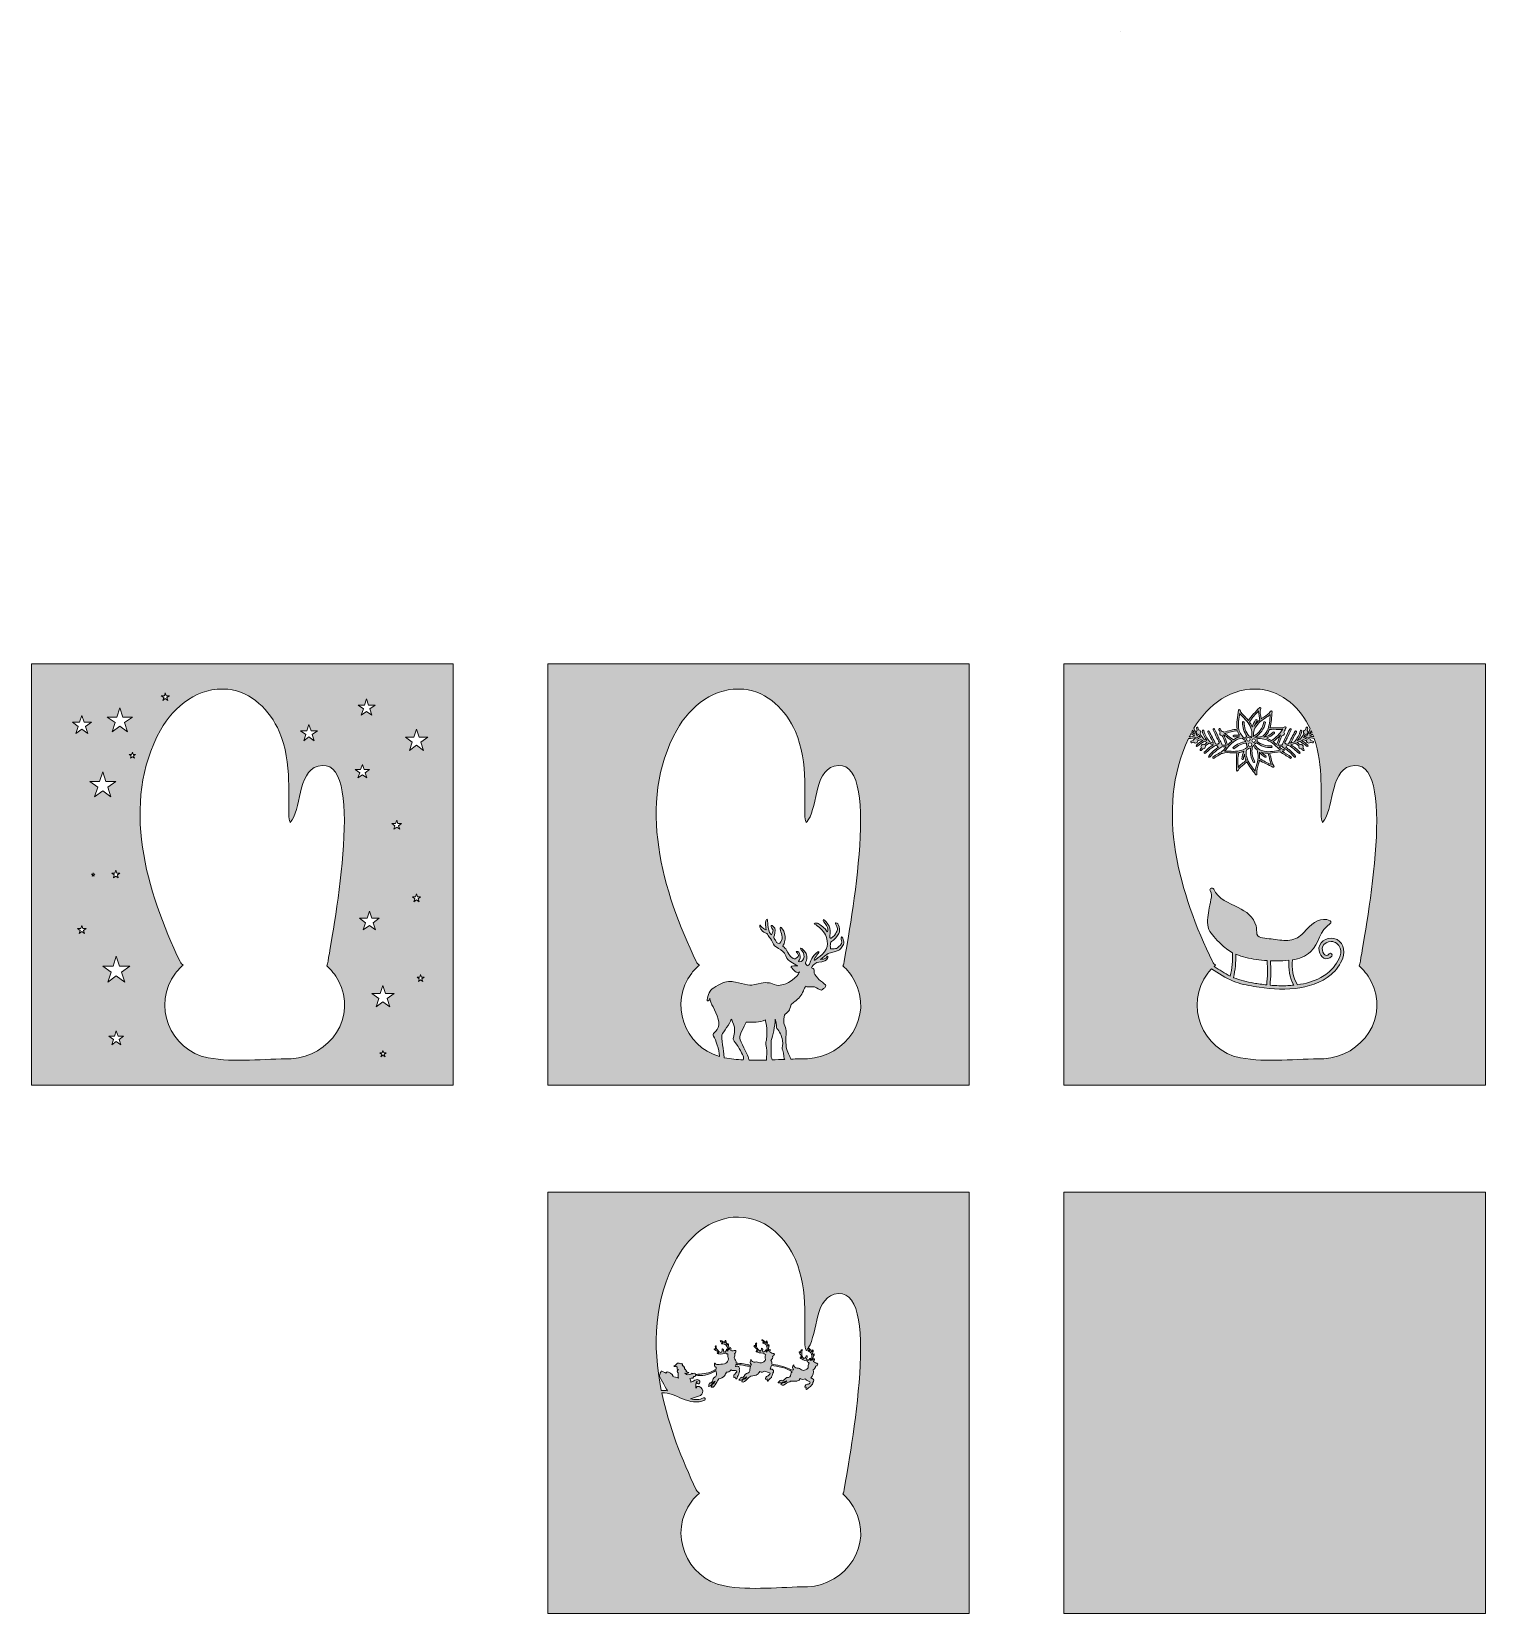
# Model space of a CAD drawing. Header units: inches. Extents: x 1202 to 4582, y -2318 to 1360.
import ezdxf

# ---------------------------------------------------------------- set-up
doc = ezdxf.new("R2010")
doc.units = ezdxf.units.IN
doc.header["$MEASUREMENT"] = 0
doc.layers.add('Layer 1', color=7, linetype='Continuous')

# ---------------------------------------------------------------- blocks, each defined once
blk = doc.blocks.new('block 2')
at = {"layer": 'Layer 1', "true_color": 0x264847}
h = blk.add_hatch(color=129, dxfattribs=at)
h.dxf.hatch_style = 2
h.paths.add_polyline_path([(4581.8, -1338.1), (4581.8, -2317.7), (3602.2, -2317.7), (3602.2, -1338.1)])
at = {"layer": 'Layer 1', "lineweight": 0}
blk.add_lwpolyline([(4581.8, -1338.1), (4581.8, -2317.7), (3602.2, -2317.7), (3602.2, -1338.1), (4581.8, -1338.1)], dxfattribs=at)

msp = doc.modelspace()

# ---------------------------------------------------------------- hatches: boundary and pattern name
at = {"layer": 'Layer 1', "true_color": 0xffeed6}
h = msp.add_hatch(color=7, dxfattribs=at)
h.dxf.hatch_style = 2
h.paths.add_polyline_path([(1202.2, -110.2), (1202.2, -1089.8), (2181.8, -1089.8), (2181.8, -110.2)])
h.paths.add_polyline_path([(1976.3, -205.8), (1981, -191.3), (1985.7, -205.8), (2001, -205.8), (1988.6, -214.8), (1993.4, -229.4), (1981, -220.4), (1968.6, -229.4), (1973.4, -214.8), (1961, -205.8)])
h.paths.add_polyline_path([(1842.3, -265.5), (1847, -251), (1851.7, -265.5), (1866.9, -265.5), (1854.6, -274.4), (1859.3, -288.8), (1847, -279.9), (1834.7, -288.8), (1839.4, -274.4), (1827.1, -265.5)])
h.paths.add_polyline_path([(1510.8, -183.9), (1513, -177), (1515.2, -183.9), (1522.5, -183.9), (1516.6, -188.2), (1518.9, -195.1), (1513, -190.8), (1507.1, -195.1), (1509.4, -188.2), (1503.5, -183.9)])
h.paths.add_polyline_path([(1400.3, -233.5), (1407.2, -212.3), (1414.1, -233.5), (1436.4, -233.5), (1418.4, -246.6), (1425.3, -267.8), (1407.2, -254.7), (1389.2, -267.8), (1396.1, -246.6), (1378, -233.5)])
h.paths.add_polyline_path([(1403.7, -607.5), (1397.9, -603.3), (1392.2, -607.5), (1394.4, -600.8), (1388.7, -596.6), (1395.8, -596.6), (1397.9, -589.9), (1400.1, -596.6), (1407.2, -596.6), (1401.5, -600.8)])
h.paths.add_polyline_path([(1325.1, -737), (1319, -732.6), (1312.9, -737), (1315.2, -729.8), (1309.1, -725.4), (1316.7, -725.4), (1319, -718.2), (1321.3, -725.4), (1328.9, -725.4), (1322.8, -729.8)])
h.paths.add_polyline_path([(1319, -261.9), (1305.3, -271.9), (1310.5, -255.8), (1296.8, -245.8), (1313.8, -245.8), (1319, -229.6), (1324.2, -245.8), (1341.2, -245.8), (1327.5, -255.8), (1332.7, -271.9)])
h.paths.add_polyline_path([(1360.3, -383.1), (1367.5, -361), (1374.7, -383.1), (1397.9, -383.1), (1379.1, -396.8), (1386.3, -418.9), (1367.5, -405.2), (1348.7, -418.9), (1355.9, -396.8), (1337.1, -383.1)])
h.paths.add_polyline_path([(1347.4, -603.2), (1345, -601.5), (1342.6, -603.2), (1343.5, -600.5), (1341.2, -598.8), (1344.1, -598.8), (1345, -596), (1345.9, -598.8), (1348.8, -598.8), (1346.5, -600.5)])
h.paths.add_polyline_path([(1409.6, -995.6), (1399, -987.9), (1388.4, -995.6), (1392.5, -983.1), (1381.9, -975.4), (1395, -975.4), (1399, -963), (1403, -975.4), (1416.1, -975.4), (1405.5, -983.1)])
h.paths.add_polyline_path([(1418.5, -849.8), (1399, -835.6), (1379.5, -849.8), (1387, -826.9), (1367.5, -812.8), (1391.6, -812.8), (1399, -789.9), (1406.4, -812.8), (1430.5, -812.8), (1411, -826.9)])
h.paths.add_polyline_path([(1441.1, -329.5), (1436.4, -326.1), (1431.7, -329.5), (1433.5, -323.9), (1428.8, -320.5), (1434.6, -320.5), (1436.4, -315), (1438.2, -320.5), (1444, -320.5), (1439.3, -323.9)])
edge = h.paths.add_edge_path()
edge.add_spline(control_points=[(1805.9, -1028.1), (1743.6, -1028.1), (1674.2, -1037.4), (1612.7, -1025.9), (1523.2, -1009.1), (1481.3, -901.4), (1536.8, -828.9), (1542.4, -821.7), (1548.4, -815.6), (1554.8, -810.3), (1551.9, -808.7), (1549.3, -806.1), (1547.4, -802.2), (1469.1, -640.2), (1407.6, -433.6), (1501.9, -263.9), (1533, -208), (1591, -162.1), (1658, -169.1), (1714.1, -174.9), (1755.9, -217.6), (1777.8, -267.3), (1793.6, -303.3), (1798.3, -342.7), (1799.7, -381.8), (1800.4, -402.1), (1799.5, -422.5), (1800.1, -442.8), (1800.3, -450.1), (1798.4, -470.6), (1802.9, -477.8), (1803.9, -479.4), (1802.8, -479.5), (1807.8, -472.2), (1830.9, -438.8), (1820.3, -349.9), (1878, -346.1), (1980.4, -339.5), (1899.1, -750.1), (1890.2, -807.3), (1889.9, -809.1), (1889.2, -810.7), (1888.2, -812.2), (1898.4, -821.1), (1907.6, -832.3), (1915.3, -846.6), (1960, -930.3), (1895.6, -1023.2), (1805.9, -1028.1)], knot_values=[0, 0, 0, 0, 1, 1, 1, 2, 2, 2, 3, 3, 3, 4, 4, 4, 5, 5, 5, 6, 6, 6, 7, 7, 7, 8, 8, 8, 9, 9, 9, 10, 10, 10, 11, 11, 11, 12, 12, 12, 13, 13, 13, 14, 14, 14, 15, 15, 15, 16, 16, 16, 16], degree=3, periodic=1)
h.paths.add_polyline_path([(1954.6, -355.7), (1967.1, -355.7), (1971, -343.8), (1974.9, -355.7), (1987.4, -355.7), (1977.2, -363), (1981.1, -374.9), (1971, -367.6), (1960.9, -374.9), (1964.8, -363)])
h.paths.add_polyline_path([(1973.1, -728.6), (1978.6, -711.9), (1964.3, -701.5), (1981.9, -701.5), (1987.4, -684.8), (1992.8, -701.5), (2010.4, -701.5), (1996.2, -711.9), (2001.6, -728.6), (1987.4, -718.3)])
h.paths.add_polyline_path([(2023.7, -1023.5), (2019, -1020.1), (2014.3, -1023.5), (2016.1, -1017.9), (2011.4, -1014.5), (2017.2, -1014.5), (2019, -1009), (2020.8, -1014.5), (2026.6, -1014.5), (2021.9, -1017.9)])
h.paths.add_polyline_path([(2035.2, -907.3), (2019, -895.5), (2002.8, -907.3), (2009, -888.3), (1992.8, -876.5), (2012.8, -876.5), (2019, -857.4), (2025.2, -876.5), (2045.2, -876.5), (2029, -888.3)])
h.paths.add_polyline_path([(2057.9, -494.4), (2051, -489.5), (2044.1, -494.4), (2046.8, -486.4), (2039.9, -481.4), (2048.4, -481.4), (2051, -473.3), (2053.6, -481.4), (2062.1, -481.4), (2055.2, -486.4)])
h.paths.add_polyline_path([(2091.1, -663.1), (2093.4, -656.2), (2087.5, -651.9), (2094.8, -651.9), (2097, -645), (2099.2, -651.9), (2106.5, -651.9), (2100.6, -656.2), (2102.9, -663.1), (2097, -658.8)])
h.paths.add_polyline_path([(2111.7, -848.1), (2106.5, -844.4), (2101.3, -848.1), (2103.3, -842), (2098.2, -838.3), (2104.5, -838.3), (2106.5, -832.2), (2108.5, -838.3), (2114.9, -838.3), (2109.7, -842)])
h.paths.add_polyline_path([(2106.9, -292), (2113.1, -311), (2097, -299.3), (2080.9, -311), (2087.1, -292), (2071, -280.3), (2090.9, -280.3), (2097, -261.4), (2103.1, -280.3), (2123, -280.3)])
at = {"layer": 'Layer 1', "true_color": 0xcffff7}
h = msp.add_hatch(color=7, dxfattribs=at)
h.dxf.hatch_style = 2
h.paths.add_polyline_path([(2402.2, -110.2), (2402.2, -1089.8), (3381.8, -1089.8), (3381.8, -110.2)])
edge = h.paths.add_edge_path()
edge.add_spline(control_points=[(2812, -1025.7), (2811.9, -1023.9), (2811.8, -1022.3), (2811.7, -1020.9), (2811.1, -1013.6), (2805.5, -977.2), (2806.9, -973.1), (2809.6, -965.2), (2825.8, -947), (2828.8, -936.4), (2828.8, -936.4), (2834.2, -945.2), (2836.1, -954.3), (2838, -963.4), (2833.2, -980.6), (2833, -982.5), (2832.8, -984.3), (2836.5, -989.9), (2840.5, -993.9), (2844.4, -997.8), (2856, -1021.1), (2857, -1023.3), (2857.9, -1025.4), (2857.5, -1027.7), (2856.7, -1030.9), (2841.7, -1030.1), (2827, -1028.5), (2812.7, -1025.9), (2812.5, -1025.8), (2812.2, -1025.8), (2812, -1025.7)], knot_values=[0, 0, 0, 0, 1, 1, 1, 2, 2, 2, 3, 3, 3, 4, 4, 4, 5, 5, 5, 6, 6, 6, 7, 7, 7, 8, 8, 8, 9, 9, 9, 10, 10, 10, 10], degree=3, periodic=1)
edge = h.paths.add_edge_path()
edge.add_spline(control_points=[(2870.1, -1031.4), (2869.5, -1028.6), (2868.8, -1025.7), (2867.9, -1023.3), (2865.6, -1016.6), (2849.9, -988.5), (2848.4, -980.6), (2846.9, -972.6), (2858.4, -954.8), (2863.3, -942.8), (2878.7, -944.1), (2894.7, -943.6), (2908.3, -937.9), (2908.3, -937.9), (2910.2, -947.9), (2911, -958.1), (2912.1, -972.5), (2910.5, -985.1), (2909.4, -989.1), (2908.3, -993.1), (2909.5, -996.7), (2910.5, -1002.7), (2911.5, -1008.8), (2911.4, -1023.6), (2910.3, -1031.2), (2896.8, -1031.6), (2883.4, -1031.8), (2870.1, -1031.4)], knot_values=[0, 0, 0, 0, 1, 1, 1, 2, 2, 2, 3, 3, 3, 4, 4, 4, 5, 5, 5, 6, 6, 6, 7, 7, 7, 8, 8, 8, 9, 9, 9, 9], degree=3, periodic=1)
edge = h.paths.add_edge_path()
edge.add_spline(control_points=[(2921.2, -1016.6), (2922, -1004.2), (2920.9, -988.8), (2921.7, -985.6), (2924.4, -974.8), (2931.1, -952.4), (2930.9, -936.3), (2936.1, -949.2), (2933, -955.9), (2934.6, -957.5), (2940.8, -964.1), (2945.8, -974.7), (2947.8, -985.3), (2949.9, -995.8), (2945.8, -1002.7), (2947.2, -1005.5), (2948.6, -1008.3), (2951.4, -1021.4), (2951.8, -1028.4), (2952.4, -1028.7), (2952.9, -1029.1), (2953.2, -1029.6), (2943.4, -1030), (2933.6, -1030.4), (2923.7, -1030.8), (2922.2, -1026.7), (2920.9, -1022.5), (2921.2, -1016.6)], knot_values=[0, 0, 0, 0, 1, 1, 1, 2, 2, 2, 3, 3, 3, 4, 4, 4, 5, 5, 5, 6, 6, 6, 7, 7, 7, 8, 8, 8, 9, 9, 9, 9], degree=3, periodic=1)
edge = h.paths.add_edge_path()
edge.add_spline(control_points=[(3005.9, -1028.1), (2993.3, -1028.1), (2980.4, -1028.5), (2967.4, -1029), (2967.2, -1028.3), (2966.9, -1027.7), (2966.7, -1027.1), (2965.4, -1024), (2957.9, -1011.1), (2956.5, -1000.3), (2955.2, -989.5), (2956.4, -964.9), (2955.8, -959.6), (2955.2, -954.3), (2951.8, -947.9), (2951.1, -945.1), (2950.5, -942.4), (2950.8, -930), (2952.3, -927), (2953.8, -924.1), (2959.8, -919.7), (2962.3, -916.5), (2964.8, -913.3), (2965.6, -910), (2968, -901.6), (2971.2, -898.3), (2981.6, -892.1), (2988.2, -884.4), (2994.9, -876.6), (2998.6, -863.2), (3001.4, -859.7), (3005.3, -862.7), (3009.8, -860.6), (3016.9, -860.5), (3024.1, -860.4), (3030, -865.4), (3033.9, -867.2), (3037.7, -869.1), (3040, -869), (3043.1, -865), (3047.8, -862.8), (3049.6, -857.3), (3047.6, -855.9), (3045.7, -854.6), (3035.4, -846.6), (3032.4, -843.6), (3029.5, -840.7), (3022.2, -831.8), (3021.4, -829.2), (3020.6, -826.6), (3021.7, -824.4), (3021.2, -821.5), (3020.7, -818.7), (3017.2, -818), (3015, -816.5), (3015.8, -812.8), (3021.7, -807.9), (3027.5, -804.3), (3032.2, -804.1), (3046.8, -801.8), (3050.3, -798.3), (3053.9, -794.7), (3053.4, -789.3), (3052.3, -789.5), (3051.1, -789.8), (3050.6, -792.8), (3048.6, -794.2), (3046.5, -795.6), (3041, -797.2), (3036.1, -797.2), (3039.3, -795.3), (3052.4, -784.1), (3054.3, -783.1), (3056.2, -782.2), (3061.5, -780.9), (3064.6, -780.5), (3067.6, -780.1), (3077, -776.9), (3080.2, -774.6), (3083.4, -772.2), (3090.8, -762.7), (3090.6, -759.3), (3090.4, -755.8), (3087.9, -747), (3087.1, -745.4), (3086.3, -743.8), (3085, -744.1), (3083.9, -747.3), (3082.8, -750.6), (3087.1, -756.8), (3085, -760.4), (3082.9, -764.1), (3075, -771.1), (3073, -771.7), (3070.9, -772.2), (3065.2, -772.6), (3059.7, -772.6), (3059.6, -770.3), (3058.8, -767.4), (3058.9, -765), (3059, -762.5), (3059.3, -759.4), (3060.5, -757.3), (3061.7, -755.1), (3066.2, -752.7), (3068.6, -750.1), (3071, -747.6), (3080.4, -736.2), (3080.5, -733.2), (3080.6, -730.2), (3080.6, -721.4), (3078.1, -717.5), (3075.7, -713.5), (3071.7, -710.6), (3070.8, -712.1), (3069.9, -713.7), (3072.4, -717.5), (3073.5, -718.8), (3074.6, -720.1), (3075.4, -725.2), (3075.5, -727.8), (3075.5, -730.3), (3073.7, -733.5), (3071.2, -737.7), (3068.6, -742), (3060.1, -748.9), (3059, -748), (3057.9, -747.2), (3057.4, -745.7), (3057.9, -741.4), (3058.4, -737.1), (3058.9, -724.8), (3056.3, -719.5), (3053.7, -714.3), (3044.9, -703.5), (3043, -704.4), (3039.5, -706.2), (3046, -711.4), (3050, -718.2), (3054, -725.1), (3053, -729.7), (3052.4, -731.9), (3051.7, -734.2), (3050.8, -731.6), (3048.7, -728.5), (3044.3, -722), (3032.4, -714.1), (3028.8, -713), (3025.3, -711.9), (3019.5, -713.6), (3022.2, -715), (3032, -719.9), (3042.1, -729.5), (3047.6, -739.9), (3052.8, -749.8), (3057.1, -769.9), (3040, -785.7), (3035.5, -789.8), (3024.1, -798), (3022.6, -799), (3021.1, -800), (3021.5, -798.3), (3022.5, -795.4), (3023.6, -792.6), (3027.6, -787.4), (3029.4, -785.2), (3031.2, -783.1), (3033.6, -779.3), (3032, -778.4), (3030.4, -777.5), (3021.4, -787.1), (3018.3, -791.3), (3015.2, -795.5), (3011.6, -803.8), (3011.3, -806.5), (3011.1, -809.2), (3007.9, -810.4), (3006.6, -812.4), (3005.8, -811), (3000.1, -807.2), (3001, -805), (3002, -802.7), (3005.7, -797.3), (3004.6, -789.4), (3003.5, -781.5), (2995.1, -773.2), (2992.4, -771.9), (2989.7, -770.5), (2988.8, -770.8), (2990.2, -773.5), (2991.5, -776.3), (2994, -776.6), (2996.4, -781.9), (2998.9, -787.1), (2998.3, -795.6), (2994.6, -799.8), (2990.9, -804), (2984, -803.1), (2985.2, -801), (2985.9, -799.7), (2988, -797.8), (2988.8, -794.3), (2989.9, -789.2), (2987.8, -783), (2985.4, -780.5), (2983, -778), (2978.3, -778.2), (2980.2, -779.9), (2984.5, -783.7), (2985.8, -788.2), (2984.4, -790.3), (2983.1, -792.5), (2976.8, -797.2), (2974.8, -796.1), (2972.8, -795.1), (2965.9, -790.2), (2964.5, -788.1), (2963.1, -786.1), (2957.1, -775.5), (2955.3, -772.7), (2953.5, -769.9), (2948.7, -766.9), (2948.7, -766.1), (2948.7, -765.2), (2949.9, -763.5), (2951.4, -760.8), (2953.5, -757), (2954.8, -744.7), (2952.7, -737.1), (2950.6, -729.6), (2944.7, -721.6), (2943.3, -722.3), (2941.8, -722.9), (2942.3, -728.6), (2944, -732.9), (2945.8, -737.3), (2947.9, -744.6), (2946.9, -749.2), (2946, -753.8), (2941.2, -760.6), (2939.9, -760.5), (2938.6, -760.5), (2935.2, -758.8), (2934.2, -757.8), (2933.3, -756.8), (2932.9, -754.8), (2931.6, -752.6), (2930.4, -750.4), (2926.4, -747.4), (2927.7, -744.6), (2928.9, -741.7), (2932.1, -728.7), (2929.9, -724.8), (2927.7, -720.9), (2923.1, -717.9), (2922.1, -718), (2921.1, -718.1), (2922, -723.6), (2922.8, -724.6), (2923.7, -725.7), (2926.2, -727.2), (2926.2, -729.5), (2926.1, -731.8), (2922.9, -739.4), (2922, -739.7), (2921.2, -740), (2918.6, -737.6), (2916, -729.2), (2913.3, -720.8), (2913.8, -711.5), (2913.1, -709.3), (2912.5, -707.2), (2913.1, -703.1), (2911.8, -703.4), (2909.7, -703.8), (2908.3, -709.1), (2908.5, -717), (2908.7, -724.9), (2910.1, -727.1), (2909.7, -727.9), (2909.2, -728.8), (2906.5, -727.8), (2903.3, -725.5), (2898.1, -721.6), (2895.7, -716.1), (2895.1, -717.6), (2892.7, -723.8), (2900.5, -731.4), (2904.4, -733.8), (2908.2, -736.2), (2911.5, -735.4), (2913.1, -738.8), (2914.8, -742.1), (2916.7, -745.8), (2919.7, -748.6), (2922.6, -751.4), (2926.7, -762.5), (2929.5, -765.5), (2932.3, -768.4), (2943.6, -774.3), (2948.5, -778.4), (2953.5, -782.6), (2958, -795.2), (2960, -797.5), (2962, -799.7), (2979.5, -810.5), (2983.6, -812), (2980.6, -811.5), (2967.7, -812.1), (2967.6, -814.2), (2967.6, -816.4), (2971.8, -819.1), (2973.9, -822.1), (2976, -825.2), (2981.9, -829.2), (2987.2, -826.3), (2985, -828.9), (2984.4, -832.3), (2982.7, -834.4), (2961.4, -856.3), (2946.4, -856.4), (2939, -857.5), (2931.7, -858.6), (2924.5, -853.2), (2921, -852.3), (2917.6, -851.4), (2907.3, -850.7), (2903, -851.4), (2898.6, -852.2), (2885.6, -856.2), (2876.5, -856.8), (2867.5, -857.5), (2835.8, -849.4), (2831, -848.8), (2826.3, -848.3), (2817.7, -848.9), (2813.4, -849.7), (2809, -850.5), (2787.2, -862.4), (2781.4, -868.3), (2775.7, -874.2), (2770.8, -893.3), (2772.7, -893.5), (2776.4, -894.1), (2778.9, -891.7), (2779.1, -887.2), (2779.1, -887.2), (2779.5, -894.3), (2783.8, -902.4), (2790.3, -914.9), (2805, -941.4), (2798.3, -955.8), (2791.6, -970.1), (2782.9, -967.9), (2787.6, -975.5), (2792.3, -983.1), (2800.8, -1008), (2801, -1021.1), (2801, -1021.8), (2801, -1022.4), (2801, -1023.1), (2719.6, -999.5), (2683.8, -898.2), (2736.8, -828.9), (2742.4, -821.7), (2748.4, -815.6), (2754.8, -810.3), (2751.9, -808.7), (2749.3, -806.1), (2747.4, -802.2), (2669.1, -640.2), (2607.6, -433.6), (2701.9, -263.9), (2733, -208), (2791, -162.1), (2858, -169.1), (2914.1, -174.9), (2955.9, -217.6), (2977.8, -267.3), (2993.6, -303.3), (2998.3, -342.7), (2999.7, -381.8), (3000.4, -402.1), (2999.5, -422.5), (3000.1, -442.8), (3000.3, -450.1), (2998.4, -470.6), (3002.9, -477.8), (3003.9, -479.4), (3002.8, -479.5), (3007.8, -472.2), (3030.9, -438.8), (3020.3, -349.9), (3078, -346.1), (3180.4, -339.5), (3099.1, -750.1), (3090.2, -807.3), (3089.9, -809.1), (3089.2, -810.7), (3088.2, -812.2), (3098.4, -821.1), (3107.6, -832.3), (3115.3, -846.6), (3160, -930.3), (3095.6, -1023.2), (3005.9, -1028.1)], knot_values=[0, 0, 0, 0, 1, 1, 1, 2, 2, 2, 3, 3, 3, 4, 4, 4, 5, 5, 5, 6, 6, 6, 7, 7, 7, 8, 8, 8, 9, 9, 9, 10, 10, 10, 11, 11, 11, 12, 12, 12, 13, 13, 13, 14, 14, 14, 15, 15, 15, 16, 16, 16, 17, 17, 17, 18, 18, 18, 19, 19, 19, 20, 20, 20, 21, 21, 21, 22, 22, 22, 23, 23, 23, 24, 24, 24, 25, 25, 25, 26, 26, 26, 27, 27, 27, 28, 28, 28, 29, 29, 29, 30, 30, 30, 31, 31, 31, 32, 32, 32, 33, 33, 33, 34, 34, 34, 35, 35, 35, 36, 36, 36, 37, 37, 37, 38, 38, 38, 39, 39, 39, 40, 40, 40, 41, 41, 41, 42, 42, 42, 43, 43, 43, 44, 44, 44, 45, 45, 45, 46, 46, 46, 47, 47, 47, 48, 48, 48, 49, 49, 49, 50, 50, 50, 51, 51, 51, 52, 52, 52, 53, 53, 53, 54, 54, 54, 55, 55, 55, 56, 56, 56, 57, 57, 57, 58, 58, 58, 59, 59, 59, 60, 60, 60, 61, 61, 61, 62, 62, 62, 63, 63, 63, 64, 64, 64, 65, 65, 65, 66, 66, 66, 67, 67, 67, 68, 68, 68, 69, 69, 69, 70, 70, 70, 71, 71, 71, 72, 72, 72, 73, 73, 73, 74, 74, 74, 75, 75, 75, 76, 76, 76, 77, 77, 77, 78, 78, 78, 79, 79, 79, 80, 80, 80, 81, 81, 81, 82, 82, 82, 83, 83, 83, 84, 84, 84, 85, 85, 85, 86, 86, 86, 87, 87, 87, 88, 88, 88, 89, 89, 89, 90, 90, 90, 91, 91, 91, 92, 92, 92, 93, 93, 93, 94, 94, 94, 95, 95, 95, 96, 96, 96, 97, 97, 97, 98, 98, 98, 99, 99, 99, 100, 100, 100, 101, 101, 101, 102, 102, 102, 103, 103, 103, 104, 104, 104, 105, 105, 105, 106, 106, 106, 107, 107, 107, 108, 108, 108, 109, 109, 109, 110, 110, 110, 111, 111, 111, 112, 112, 112, 113, 113, 113, 114, 114, 114, 115, 115, 115, 116, 116, 116, 117, 117, 117, 118, 118, 118, 119, 119, 119, 120, 120, 120, 121, 121, 121, 122, 122, 122, 123, 123, 123, 124, 124, 124, 125, 125, 125, 126, 126, 126, 127, 127, 127, 128, 128, 128, 129, 129, 129, 130, 130, 130, 131, 131, 131, 132, 132, 132, 133, 133, 133, 134, 134, 134, 135, 135, 135, 135], degree=3, periodic=1)
at = {"layer": 'Layer 1', "true_color": 0x6ad5ae}
h = msp.add_hatch(color=123, dxfattribs=at)
h.dxf.hatch_style = 2
h.paths.add_polyline_path([(3602.2, -110.2), (3602.2, -1089.8), (4581.8, -1089.8), (4581.8, -110.2)])
edge = h.paths.add_edge_path()
edge.add_spline(control_points=[(4177.8, -267.3), (4178.1, -268), (4178.4, -268.8), (4178.8, -269.6), (4176.9, -270.8), (4174.9, -272), (4173, -273.2), (4174.4, -270.5), (4175.7, -267.8), (4176.7, -265), (4177.1, -265.7), (4177.4, -266.5), (4177.8, -267.3)], knot_values=[0, 0, 0, 0, 1, 1, 1, 2, 2, 2, 3, 3, 3, 4, 4, 4, 4], degree=3, periodic=1)
edge = h.paths.add_edge_path()
edge.add_spline(control_points=[(4180.2, -273.1), (4181.1, -275.2), (4181.9, -277.3), (4182.7, -279.4), (4179.3, -279), (4176, -278.5), (4172.8, -277.6), (4175.3, -276.1), (4177.8, -274.6), (4180.2, -273.1)], knot_values=[0, 0, 0, 0, 1, 1, 1, 2, 2, 2, 3, 3, 3, 3], degree=3, periodic=1)
edge = h.paths.add_edge_path()
edge.add_spline(control_points=[(4058, -169.1), (4111.4, -174.6), (4151.9, -213.6), (4174.5, -260.1), (4172.8, -265.9), (4169.9, -271.3), (4166.9, -276.5), (4166.8, -276.7), (4166.8, -276.8), (4166.7, -276.9), (4164.2, -278.4), (4161.7, -279.9), (4159.1, -281.2), (4160.8, -278.9), (4162.3, -276.4), (4163.7, -273.8), (4163.7, -273.8), (4163.8, -273.8), (4163.8, -273.9), (4163.9, -273.9), (4164, -273.9), (4164, -273.9), (4165.3, -273.9), (4166.6, -273.4), (4167.5, -272.5), (4168.6, -271.6), (4169.2, -270.3), (4169.2, -268.9), (4169.3, -267.5), (4168.8, -266.2), (4167.9, -265.2), (4167.8, -265), (4167.6, -264.9), (4167.5, -264.8), (4168.1, -263), (4168.5, -261.1), (4168.8, -259.2), (4169.2, -256.9), (4165.7, -255.9), (4165.3, -258.2), (4165, -260), (4164.5, -261.8), (4164, -263.5), (4162.7, -263.5), (4161.5, -264), (4160.6, -264.8), (4159.5, -265.7), (4158.9, -267), (4158.9, -268.4), (4158.8, -269.8), (4159.3, -271.1), (4160.2, -272.2), (4160.2, -272.2), (4160.3, -272.2), (4160.3, -272.3), (4157.9, -276.9), (4154.8, -281.2), (4151.4, -285.2), (4149.1, -286.3), (4146.9, -287.4), (4144.6, -288.4), (4149.4, -281.6), (4153.7, -274.4), (4155.3, -266.1), (4155.7, -263.7), (4152.2, -262.7), (4151.7, -265.1), (4149.8, -275), (4144, -283.2), (4138.1, -291.1), (4135.1, -292.3), (4132.1, -293.3), (4129.1, -294.3), (4133.6, -285.7), (4138.1, -277.1), (4142.6, -268.6), (4143.7, -266.5), (4140.5, -264.6), (4139.4, -266.7), (4134.3, -276.4), (4129.3, -286), (4124.2, -295.7), (4122.7, -296.1), (4121.1, -296.5), (4119.5, -296.9), (4119.4, -296.6), (4119.2, -296.4), (4119.1, -296.3), (4118.1, -295.2), (4116.9, -294.6), (4115.5, -294.6), (4115.3, -294.5), (4115.2, -294.5), (4115.1, -294.6), (4115.5, -293.7), (4115.9, -292.8), (4116.3, -292), (4117.8, -288.9), (4119.3, -285.8), (4120.8, -282.6), (4123.9, -276.2), (4127, -269.7), (4130.2, -263.2), (4131.2, -261.1), (4128, -259.2), (4127, -261.4), (4123.5, -268.6), (4120, -275.7), (4116.6, -282.9), (4114.7, -286.8), (4112.9, -290.6), (4111, -294.4), (4110.4, -295.7), (4109.4, -297.2), (4109, -298.7), (4105.9, -299), (4102.8, -299.3), (4099.7, -299.4), (4102.1, -293.8), (4104, -288), (4106.3, -282.4), (4107.1, -280.5), (4108, -278.8), (4108.9, -277), (4109, -277), (4109.1, -277), (4109.2, -277), (4109.3, -277), (4109.4, -277), (4109.5, -277), (4110.8, -277), (4112, -276.6), (4112.9, -275.7), (4114, -274.8), (4114.6, -273.5), (4114.7, -272.1), (4114.7, -270.8), (4114.3, -269.6), (4113.6, -268.6), (4114.6, -266.8), (4115.6, -264.9), (4116.5, -263), (4116.8, -262.4), (4116.8, -261.8), (4116.6, -261.4), (4117.1, -260.7), (4117.7, -260.1), (4118.2, -259.5), (4119.7, -257.9), (4117.9, -255.6), (4116, -256.6), (4109.1, -260.1), (4101.2, -258.6), (4093.8, -258.4), (4089.5, -258.3), (4085.2, -258.5), (4081, -259), (4084.6, -246.9), (4084.4, -233.5), (4086, -221.1), (4086.2, -219.2), (4083.3, -218.6), (4082.5, -220.1), (4079.1, -226.6), (4072.6, -229.7), (4066.7, -233.5), (4064.6, -234.8), (4062.7, -236.1), (4060.7, -237.6), (4060.7, -237.6), (4060.7, -237.6), (4060.7, -237.6), (4059.6, -229.6), (4056.7, -221.5), (4059.5, -213.7), (4060.1, -211.9), (4057.6, -210.5), (4056.4, -211.8), (4048.1, -221.7), (4037.6, -230.7), (4031.1, -241.9), (4028.9, -239.1), (4026.6, -236.5), (4024.1, -233.9), (4019.2, -228.9), (4013.5, -224.3), (4011.6, -217.3), (4011, -215.2), (4008.2, -215.8), (4008, -217.8), (4006.5, -232.3), (4002.3, -247.5), (4005.1, -262), (3994.5, -262.6), (3983.9, -266), (3973.6, -268.6), (3972.6, -267.4), (3971, -266.6), (3969.3, -266.6), (3969, -266.7), (3968.8, -266.7), (3968.6, -266.7), (3967.6, -264.9), (3966.6, -263), (3965.6, -261.1), (3964.6, -258.9), (3961.4, -260.8), (3962.4, -263), (3963.4, -264.9), (3964.4, -266.8), (3965.4, -268.6), (3964.7, -269.6), (3964.3, -270.8), (3964.3, -272.1), (3964.4, -273.5), (3965, -274.8), (3966, -275.7), (3967, -276.6), (3968.2, -277), (3969.5, -277), (3969.6, -277), (3969.7, -277), (3969.8, -277), (3969.9, -277), (3970, -277), (3970.1, -277), (3971, -278.8), (3971.9, -280.5), (3972.7, -282.4), (3975, -288), (3976.9, -293.8), (3979.3, -299.4), (3976.2, -299.3), (3973, -299), (3970, -298.7), (3969.5, -297.2), (3968.6, -295.7), (3968, -294.4), (3966.1, -290.6), (3964.3, -286.8), (3962.4, -282.9), (3959, -275.7), (3955.5, -268.6), (3952, -261.4), (3951, -259.2), (3947.8, -261.1), (3948.8, -263.2), (3951.8, -269.5), (3954.8, -275.7), (3957.8, -281.9), (3959.5, -285.3), (3961.1, -288.6), (3962.7, -292), (3963.1, -292.8), (3963.5, -293.7), (3963.9, -294.6), (3963.8, -294.5), (3963.6, -294.5), (3963.5, -294.6), (3962.1, -294.6), (3960.8, -295.2), (3959.9, -296.3), (3959.7, -296.4), (3959.6, -296.6), (3959.4, -296.9), (3957.9, -296.5), (3956.3, -296.1), (3954.8, -295.7), (3949.7, -286), (3944.7, -276.4), (3939.6, -266.7), (3938.5, -264.6), (3935.3, -266.5), (3936.4, -268.6), (3940.9, -277.1), (3945.4, -285.7), (3949.8, -294.3), (3946.8, -293.3), (3943.9, -292.3), (3940.9, -291.1), (3935, -283.2), (3929.2, -275), (3927.3, -265.1), (3926.8, -262.8), (3923.3, -263.7), (3923.7, -266.1), (3925.3, -274.4), (3929.5, -281.6), (3934.4, -288.4), (3932.1, -287.4), (3929.8, -286.3), (3927.6, -285.2), (3924.2, -281.2), (3921.1, -276.9), (3918.7, -272.3), (3918.7, -272.2), (3918.8, -272.2), (3918.8, -272.2), (3919.7, -271.1), (3920.2, -269.8), (3920.1, -268.4), (3920, -265.7), (3917.7, -263.5), (3915, -263.5), (3914.5, -261.8), (3914, -260), (3913.7, -258.2), (3913.3, -255.9), (3909.8, -256.9), (3910.2, -259.2), (3910.5, -261.1), (3910.9, -263), (3911.5, -264.8), (3911.4, -264.9), (3911.2, -265), (3911.1, -265.2), (3910.2, -266.2), (3909.7, -267.5), (3909.8, -268.9), (3909.9, -271.7), (3912.2, -273.9), (3914.9, -273.9), (3915, -273.9), (3915.1, -273.9), (3915.2, -273.9), (3915.2, -273.8), (3915.3, -273.8), (3915.3, -273.8), (3916.6, -276.4), (3918.2, -278.9), (3919.9, -281.2), (3917.3, -279.9), (3914.8, -278.4), (3912.3, -276.9), (3912.2, -276.8), (3912.2, -276.7), (3912.1, -276.5), (3909, -271.1), (3906, -265.6), (3904.4, -259.6), (3936, -205.6), (3992.7, -162.3), (4058, -169.1)], knot_values=[0, 0, 0, 0, 1, 1, 1, 2, 2, 2, 3, 3, 3, 4, 4, 4, 5, 5, 5, 6, 6, 6, 7, 7, 7, 8, 8, 8, 9, 9, 9, 10, 10, 10, 11, 11, 11, 12, 12, 12, 13, 13, 13, 14, 14, 14, 15, 15, 15, 16, 16, 16, 17, 17, 17, 18, 18, 18, 19, 19, 19, 20, 20, 20, 21, 21, 21, 22, 22, 22, 23, 23, 23, 24, 24, 24, 25, 25, 25, 26, 26, 26, 27, 27, 27, 28, 28, 28, 29, 29, 29, 30, 30, 30, 31, 31, 31, 32, 32, 32, 33, 33, 33, 34, 34, 34, 35, 35, 35, 36, 36, 36, 37, 37, 37, 38, 38, 38, 39, 39, 39, 40, 40, 40, 41, 41, 41, 42, 42, 42, 43, 43, 43, 44, 44, 44, 45, 45, 45, 46, 46, 46, 47, 47, 47, 48, 48, 48, 49, 49, 49, 50, 50, 50, 51, 51, 51, 52, 52, 52, 53, 53, 53, 54, 54, 54, 55, 55, 55, 56, 56, 56, 57, 57, 57, 58, 58, 58, 59, 59, 59, 60, 60, 60, 61, 61, 61, 62, 62, 62, 63, 63, 63, 64, 64, 64, 65, 65, 65, 66, 66, 66, 67, 67, 67, 68, 68, 68, 69, 69, 69, 70, 70, 70, 71, 71, 71, 72, 72, 72, 73, 73, 73, 74, 74, 74, 75, 75, 75, 76, 76, 76, 77, 77, 77, 78, 78, 78, 79, 79, 79, 80, 80, 80, 81, 81, 81, 82, 82, 82, 83, 83, 83, 84, 84, 84, 85, 85, 85, 86, 86, 86, 87, 87, 87, 88, 88, 88, 89, 89, 89, 90, 90, 90, 91, 91, 91, 92, 92, 92, 93, 93, 93, 94, 94, 94, 95, 95, 95, 96, 96, 96, 97, 97, 97, 98, 98, 98, 99, 99, 99, 100, 100, 100, 101, 101, 101, 102, 102, 102, 103, 103, 103, 104, 104, 104, 105, 105, 105, 106, 106, 106, 107, 107, 107, 108, 108, 108, 109, 109, 109, 110, 110, 110, 111, 111, 111, 112, 112, 112, 113, 113, 113, 114, 114, 114, 114], degree=3, periodic=1)
edge = h.paths.add_edge_path()
edge.add_spline(control_points=[(4057.1, -321.8), (4057, -319.5), (4056.8, -317.3), (4056.4, -315.1), (4060.1, -319.7), (4064.5, -323.8), (4069.7, -327), (4071.7, -328.3), (4073.6, -325.1), (4071.6, -323.8), (4067.9, -321.5), (4064.5, -318.7), (4061.6, -315.5), (4066.5, -317.1), (4071.5, -317.7), (4076.5, -317.8), (4078.4, -322.9), (4079.6, -328.3), (4080.7, -333.6), (4081.5, -337.2), (4082.3, -340.6), (4083.8, -343.7), (4074.6, -339.5), (4065, -335.6), (4056.9, -329.7), (4057.1, -327), (4057.2, -324.4), (4057.1, -321.8)], knot_values=[0, 0, 0, 0, 1, 1, 1, 2, 2, 2, 3, 3, 3, 4, 4, 4, 5, 5, 5, 6, 6, 6, 7, 7, 7, 8, 8, 8, 9, 9, 9, 9], degree=3, periodic=1)
edge = h.paths.add_edge_path()
edge.add_spline(control_points=[(4067.9, -313.3), (4058.3, -311.5), (4048.4, -305.2), (4045.2, -296.2), (4046.9, -295.8), (4048.3, -294.8), (4049.4, -293.5), (4059.4, -301.1), (4071.8, -305.1), (4084.4, -304.5), (4086.8, -304.4), (4086.8, -300.7), (4084.4, -300.8), (4072.3, -301.3), (4060.5, -297.5), (4051.1, -290.1), (4051.2, -289.7), (4051.3, -289.3), (4051.3, -288.9), (4051.4, -288.7), (4051.4, -288.6), (4051.4, -288.4), (4051.4, -288.2), (4051.4, -288), (4051.3, -287.8), (4051.2, -286.6), (4050.8, -285.4), (4050.2, -284.3), (4061.5, -282), (4072.8, -285.1), (4082.8, -291.6), (4088.5, -295.3), (4093.3, -299.9), (4098.2, -304.5), (4100.6, -306.6), (4103, -308.7), (4105.7, -310.2), (4093.2, -312.4), (4080.5, -315.6), (4067.9, -313.3)], knot_values=[0, 0, 0, 0, 1, 1, 1, 2, 2, 2, 3, 3, 3, 4, 4, 4, 5, 5, 5, 6, 6, 6, 7, 7, 7, 8, 8, 8, 9, 9, 9, 10, 10, 10, 11, 11, 11, 12, 12, 12, 13, 13, 13, 13], degree=3, periodic=1)
edge = h.paths.add_edge_path()
edge.add_spline(control_points=[(4019.4, -330.7), (4019.7, -326.9), (4020.6, -323.2), (4021.8, -319.6), (4021.9, -320.4), (4021.9, -321.2), (4022, -322.1), (4022.6, -326.3), (4023.8, -330.3), (4025.4, -334.1), (4019.5, -339.7), (4011.9, -344.2), (4007, -350.7), (4006.7, -339.2), (4005.6, -327.4), (4008.4, -316.3), (4010.3, -316), (4012.1, -315.6), (4013.9, -315.2), (4016.2, -314.6), (4018.4, -313.9), (4020.5, -313), (4017.9, -318.5), (4016.3, -324.5), (4015.6, -330.7), (4015.4, -333.1), (4019.1, -333.1), (4019.4, -330.7)], knot_values=[0, 0, 0, 0, 1, 1, 1, 2, 2, 2, 3, 3, 3, 4, 4, 4, 5, 5, 5, 6, 6, 6, 7, 7, 7, 8, 8, 8, 9, 9, 9, 9], degree=3, periodic=1)
edge = h.paths.add_edge_path()
edge.add_spline(control_points=[(4006.2, -312.8), (3999.5, -313.7), (3992.7, -313.3), (3986, -312.8), (3982.4, -312.6), (3979, -312.6), (3975.7, -313.1), (3984, -303.4), (3991.8, -292.9), (4003.1, -286.6), (4007, -284.5), (4011.6, -283), (4016.2, -282.6), (4018.3, -284.4), (4020.6, -286), (4023.1, -287.1), (4023.4, -288.5), (4024, -289.7), (4024.9, -290.7), (4014.1, -292.1), (4003.9, -296.6), (3995.6, -304.1), (3993.8, -305.7), (3996.4, -308.3), (3998.2, -306.7), (4006.4, -299.4), (4016.8, -295), (4027.6, -294.1), (4027, -295.2), (4026.6, -296.5), (4026.6, -297.8), (4026.6, -300.1), (4027.6, -302.2), (4029.2, -303.6), (4022.8, -308.8), (4014.8, -311.8), (4006.2, -312.8)], knot_values=[0, 0, 0, 0, 1, 1, 1, 2, 2, 2, 3, 3, 3, 4, 4, 4, 5, 5, 5, 6, 6, 6, 7, 7, 7, 8, 8, 8, 9, 9, 9, 10, 10, 10, 11, 11, 11, 12, 12, 12, 12], degree=3, periodic=1)
edge = h.paths.add_edge_path()
edge.add_spline(control_points=[(4055.6, -229.6), (4056.2, -233.2), (4056.8, -236.7), (4057.3, -240.3), (4055.3, -241.9), (4053.5, -243.6), (4051.8, -245.4), (4048.9, -248.4), (4046.4, -251.7), (4044.4, -255.2), (4046, -250.6), (4048.2, -246.3), (4051, -242.2), (4052.4, -240.3), (4049.2, -238.4), (4047.8, -240.4), (4044.2, -245.5), (4041.5, -251.2), (4039.9, -257.2), (4038.9, -254.6), (4037.7, -252.1), (4036.3, -249.7), (4035.5, -248.2), (4034.5, -246.7), (4033.5, -245.3), (4038.8, -235.4), (4047.1, -227.5), (4054.7, -219.3), (4054.5, -222.7), (4055, -226.1), (4055.6, -229.6)], knot_values=[0, 0, 0, 0, 1, 1, 1, 2, 2, 2, 3, 3, 3, 4, 4, 4, 5, 5, 5, 6, 6, 6, 7, 7, 7, 8, 8, 8, 9, 9, 9, 10, 10, 10, 10], degree=3, periodic=1)
edge = h.paths.add_edge_path()
edge.add_spline(control_points=[(4084.8, -288.5), (4083.2, -287.4), (4081.6, -286.5), (4079.9, -285.6), (4077.7, -284.4), (4075.4, -283.4), (4073.1, -282.5), (4079.8, -280.1), (4086, -276.3), (4091.4, -271.4), (4093.1, -269.7), (4090.5, -267.1), (4088.8, -268.7), (4082.4, -274.6), (4074.8, -278.6), (4066.6, -280.6), (4070, -278.2), (4072.9, -275.2), (4075.2, -271.7), (4077.1, -268.9), (4078.5, -266), (4079.7, -262.9), (4086.7, -261.8), (4093.8, -262.1), (4100.9, -262.4), (4104.4, -262.6), (4107.8, -262.6), (4111.2, -262), (4103.2, -271.6), (4095.7, -282), (4084.8, -288.5)], knot_values=[0, 0, 0, 0, 1, 1, 1, 2, 2, 2, 3, 3, 3, 4, 4, 4, 5, 5, 5, 6, 6, 6, 7, 7, 7, 8, 8, 8, 9, 9, 9, 10, 10, 10, 10], degree=3, periodic=1)
edge = h.paths.add_edge_path()
edge.add_spline(control_points=[(4105.6, -275.3), (4104.8, -276.7), (4104.1, -278.2), (4103.5, -279.7), (4100.9, -285.6), (4098.9, -291.7), (4096.4, -297.6), (4096.3, -297.5), (4096.2, -297.4), (4096, -297.3), (4093.5, -295), (4090.9, -292.8), (4088.2, -290.8), (4094.7, -286.6), (4100.2, -280.9), (4105.3, -274.9), (4105.4, -275), (4105.5, -275.1), (4105.6, -275.3)], knot_values=[0, 0, 0, 0, 1, 1, 1, 2, 2, 2, 3, 3, 3, 4, 4, 4, 5, 5, 5, 6, 6, 6, 6], degree=3, periodic=1)
edge = h.paths.add_edge_path()
edge.add_spline(control_points=[(4074.6, -265.4), (4071.6, -271.3), (4066.6, -276.8), (4060.7, -279.9), (4056.1, -279.6), (4051.5, -280), (4047, -281.2), (4046.8, -281.1), (4046.5, -281), (4046.2, -280.9), (4058.6, -273.3), (4067.5, -260.9), (4070.6, -246.6), (4071.1, -244.3), (4067.6, -243.3), (4067, -245.6), (4063.9, -259.8), (4054.9, -271.8), (4042.3, -278.9), (4042.7, -276.2), (4042.8, -273.4), (4042.7, -270.7), (4044.3, -260.5), (4050.1, -251.5), (4058.2, -244.3), (4063.1, -240.1), (4068.5, -236.8), (4073.9, -233.4), (4076.7, -231.6), (4079.3, -229.8), (4081.6, -227.5), (4080.5, -240.3), (4080.3, -253.6), (4074.6, -265.4)], knot_values=[0, 0, 0, 0, 1, 1, 1, 2, 2, 2, 3, 3, 3, 4, 4, 4, 5, 5, 5, 6, 6, 6, 7, 7, 7, 8, 8, 8, 9, 9, 9, 10, 10, 10, 11, 11, 11, 11], degree=3, periodic=1)
edge = h.paths.add_edge_path()
edge.add_spline(control_points=[(4047.7, -288.4), (4047.4, -293.9), (4039, -294), (4039, -288.4), (4039, -282.8), (4047.4, -282.8), (4047.7, -288.4)], knot_values=[0, 0, 0, 0, 1, 1, 1, 2, 2, 2, 2], degree=3, periodic=1)
edge = h.paths.add_edge_path()
edge.add_spline(control_points=[(4038, -281.7), (4036.7, -279.4), (4034.5, -277.7), (4031.7, -277.4), (4024.7, -268.5), (4020.8, -257.3), (4020.9, -245.7), (4020.9, -243.3), (4017.2, -243.3), (4017.2, -245.7), (4017.1, -257.4), (4020.8, -268.8), (4027.6, -278.2), (4025.5, -279.1), (4023.9, -281), (4023.3, -283.2), (4016, -279.1), (4010.8, -270.8), (4009, -262.6), (4006.3, -250), (4009, -237.2), (4010.8, -224.6), (4012.5, -227.2), (4014.5, -229.6), (4016.8, -231.9), (4021.5, -236.7), (4026.3, -241.3), (4030.1, -246.9), (4037.4, -257.3), (4040.9, -269.4), (4038, -281.7)], knot_values=[0, 0, 0, 0, 1, 1, 1, 2, 2, 2, 3, 3, 3, 4, 4, 4, 5, 5, 5, 6, 6, 6, 7, 7, 7, 8, 8, 8, 9, 9, 9, 10, 10, 10, 10], degree=3, periodic=1)
edge = h.paths.add_edge_path()
edge.add_spline(control_points=[(4039, -297.8), (4038.7, -303.4), (4030.3, -303.4), (4030.3, -297.8), (4030.3, -292.2), (4038.7, -292.3), (4039, -297.8)], knot_values=[0, 0, 0, 0, 1, 1, 1, 2, 2, 2, 2], degree=3, periodic=1)
edge = h.paths.add_edge_path()
edge.add_spline(control_points=[(4026.6, -285.4), (4026.6, -279.8), (4035, -279.9), (4035.3, -285.4), (4035, -291), (4026.6, -291), (4026.6, -285.4)], knot_values=[0, 0, 0, 0, 1, 1, 1, 2, 2, 2, 2], degree=3, periodic=1)
edge = h.paths.add_edge_path()
edge.add_spline(control_points=[(4010.4, -275.9), (4006.1, -275.4), (4001.6, -275.3), (3997.2, -275.9), (3994.8, -276.2), (3994.8, -279.9), (3997.2, -279.6), (4001.6, -279.1), (4006.1, -279.1), (4010.4, -279.7), (4009.1, -280), (4007.8, -280.4), (4006.6, -280.9), (4002.8, -282.4), (3999.4, -284.4), (3996.2, -286.6), (3991.7, -283.8), (3987.6, -280.5), (3983.4, -277.2), (3980.8, -275.2), (3978.2, -273.3), (3975.4, -272), (3985.5, -269.4), (3995.6, -266.1), (4005.9, -265.7), (4006.3, -267.1), (4006.8, -268.6), (4007.3, -270), (4008.2, -272.1), (4009.2, -274.1), (4010.4, -275.9)], knot_values=[0, 0, 0, 0, 1, 1, 1, 2, 2, 2, 3, 3, 3, 4, 4, 4, 5, 5, 5, 6, 6, 6, 7, 7, 7, 8, 8, 8, 9, 9, 9, 10, 10, 10, 10], degree=3, periodic=1)
edge = h.paths.add_edge_path()
edge.add_spline(control_points=[(3985.9, -283.9), (3988.2, -285.8), (3990.6, -287.5), (3993.1, -289.1), (3989.5, -292), (3986.3, -295.3), (3983.1, -298.8), (3980.3, -292.5), (3978.2, -286), (3975.5, -279.7), (3974.9, -278.2), (3974.2, -276.7), (3973.4, -275.3), (3973.4, -275.2), (3973.5, -275.2), (3973.5, -275.2), (3978, -277.3), (3981.9, -280.8), (3985.9, -283.9)], knot_values=[0, 0, 0, 0, 1, 1, 1, 2, 2, 2, 3, 3, 3, 4, 4, 4, 5, 5, 5, 6, 6, 6, 6], degree=3, periodic=1)
edge = h.paths.add_edge_path()
edge.add_spline(control_points=[(4026.5, -310.1), (4028.7, -308.8), (4030.8, -307.3), (4032.7, -305.6), (4033.2, -305.7), (4033.8, -305.8), (4034.3, -305.8), (4034.8, -305.8), (4035.3, -305.8), (4035.8, -305.8), (4034.5, -316.9), (4036.7, -328.3), (4042.2, -338.3), (4043.4, -340.3), (4046.6, -338.5), (4045.4, -336.4), (4039.9, -326.4), (4038, -315), (4039.8, -303.9), (4041.2, -302.7), (4042.1, -301.1), (4042.5, -299.2), (4044.4, -303.3), (4047.4, -307), (4051.1, -309.9), (4053, -315.6), (4053.7, -321.7), (4053.3, -327.9), (4052.8, -335), (4051, -341.7), (4049, -348.4), (4047.8, -352.2), (4046.8, -355.9), (4046.6, -359.7), (4039, -349.5), (4030.5, -339.5), (4026.9, -327.1), (4025.3, -321.7), (4025.1, -315.6), (4026.5, -310.1)], knot_values=[0, 0, 0, 0, 1, 1, 1, 2, 2, 2, 3, 3, 3, 4, 4, 4, 5, 5, 5, 6, 6, 6, 7, 7, 7, 8, 8, 8, 9, 9, 9, 10, 10, 10, 11, 11, 11, 12, 12, 12, 13, 13, 13, 13], degree=3, periodic=1)
edge = h.paths.add_edge_path()
edge.add_spline(control_points=[(3897.4, -272.2), (3900.3, -274), (3903.2, -275.8), (3906.2, -277.6), (3902.1, -278.8), (3897.8, -279.3), (3893.6, -279.7), (3894.8, -277.2), (3896.1, -274.7), (3897.4, -272.2)], knot_values=[0, 0, 0, 0, 1, 1, 1, 2, 2, 2, 3, 3, 3, 3], degree=3, periodic=1)
edge = h.paths.add_edge_path()
edge.add_spline(control_points=[(3906, -273.2), (3903.7, -271.8), (3901.4, -270.4), (3899.1, -268.9), (3900, -267.2), (3900.9, -265.6), (3901.9, -263.9), (3903, -267.1), (3904.4, -270.2), (3906, -273.2)], knot_values=[0, 0, 0, 0, 1, 1, 1, 2, 2, 2, 3, 3, 3, 3], degree=3, periodic=1)
edge = h.paths.add_edge_path()
edge.add_spline(control_points=[(4205.9, -1028.1), (4143.6, -1028.1), (4074.2, -1037.4), (4012.7, -1025.9), (3923.2, -1009.1), (3881.3, -901.4), (3936.8, -828.9), (3939.6, -825.4), (3942.4, -822.1), (3945.4, -819), (3961.4, -829.7), (3977.7, -840.1), (3995.6, -847.5), (4011, -853.9), (4027.5, -857.2), (4043.9, -860), (4075.3, -865.5), (4107.6, -867.9), (4139.4, -864.4), (4169.4, -861.1), (4200, -852.3), (4223.2, -832.2), (4234.9, -822.1), (4244.7, -808.9), (4250.2, -794.5), (4257.1, -776.1), (4250.9, -753.3), (4229.7, -748.5), (4211.9, -744.5), (4191.7, -758.2), (4195.2, -777.5), (4197.7, -791.8), (4213.3, -803.1), (4224.5, -789.5), (4227.7, -785.7), (4222.2, -780.2), (4219, -784.1), (4209.2, -795.9), (4199.9, -777.1), (4203.3, -767.7), (4206.1, -759.8), (4215.7, -755.4), (4223.6, -755.5), (4232.8, -755.7), (4241.3, -762.1), (4244.3, -770.7), (4249.6, -786.2), (4238.2, -804.4), (4228.4, -815.9), (4220.2, -825.6), (4210.2, -833.5), (4199, -839.5), (4182.2, -848.6), (4163.6, -853.5), (4144.7, -856), (4134.1, -839.2), (4131, -817.7), (4133.2, -798.2), (4148.8, -795.6), (4163.7, -790.4), (4175.3, -779.6), (4195, -761.1), (4197.2, -728.5), (4220.8, -714), (4223.2, -712.6), (4223.5, -708.7), (4220.8, -707.3), (4200.5, -697.2), (4180.7, -712.1), (4167.2, -726.3), (4159.3, -734.7), (4151.5, -743.8), (4140.8, -748.7), (4129.3, -753.9), (4116, -753.4), (4103.7, -752.1), (4090.4, -750.7), (4077.2, -748.7), (4064, -746.6), (4058.3, -745.8), (4052.3, -744.9), (4050.9, -738.4), (4049.5, -732.1), (4050.2, -725.6), (4048.6, -719.3), (4043.3, -698.2), (4025.5, -685.5), (4007.1, -676.3), (3986.4, -665.9), (3959.8, -657), (3950.5, -633.6), (3949.4, -630.8), (3946.2, -630.5), (3944.3, -631.7), (3942.2, -632.5), (3940.7, -634.7), (3942.3, -637.1), (3946.5, -643.5), (3945.3, -650.9), (3943.8, -658), (3942, -666.4), (3940.1, -674.8), (3938.9, -683.4), (3936.9, -697.2), (3933.5, -714.3), (3939, -727.7), (3941.5, -734), (3946, -739.1), (3950.4, -744.1), (3955.7, -750), (3961.1, -755.8), (3966.8, -761.2), (3975.1, -769.1), (3984.1, -776.2), (3994.1, -781.6), (3994.5, -799.8), (3993.2, -818.3), (3988.9, -836), (3975.7, -829.6), (3963.3, -821.6), (3951.1, -813.5), (3952.3, -812.4), (3953.5, -811.3), (3954.8, -810.3), (3951.9, -808.7), (3949.3, -806.1), (3947.4, -802.2), (3872.2, -646.4), (3812.3, -449.4), (3891.7, -283.6), (3898.1, -283), (3904.4, -282.4), (3910.4, -280.1), (3912.4, -281.3), (3914.4, -282.5), (3916.5, -283.6), (3914.8, -284.1), (3913.2, -284.7), (3911.5, -285.3), (3910.5, -284.3), (3909.2, -283.8), (3907.7, -283.8), (3905.2, -283.9), (3903.2, -285.8), (3902.8, -288.2), (3901.3, -288.8), (3899.7, -289.3), (3898.2, -289.8), (3895.9, -290.6), (3896.9, -294.2), (3899.2, -293.4), (3900.7, -292.9), (3902.2, -292.4), (3903.6, -291.9), (3904.6, -293.3), (3906.2, -294.2), (3908, -294.2), (3908, -294.2), (3908.1, -294.2), (3908.2, -294.2), (3911.1, -294), (3913.3, -291.6), (3913.1, -288.7), (3913.1, -288.7), (3913.1, -288.6), (3913.1, -288.5), (3915.6, -287.6), (3918.2, -286.7), (3920.7, -286.5), (3921, -286.5), (3921.3, -286.4), (3921.5, -286.3), (3922.5, -286.8), (3923.6, -287.3), (3924.6, -287.9), (3919.4, -291.1), (3914.6, -294.9), (3910.1, -298.9), (3908.3, -300.5), (3910.9, -303.1), (3912.7, -301.5), (3917.6, -297.2), (3922.9, -293.2), (3928.5, -289.8), (3930.7, -290.8), (3932.9, -291.8), (3935, -292.7), (3932.8, -294.2), (3930.6, -295.9), (3928.6, -297.7), (3927.7, -297.2), (3926.7, -296.9), (3925.6, -297), (3922.8, -297.1), (3920.6, -299.6), (3920.7, -302.4), (3920.8, -303.5), (3921.1, -304.4), (3921.7, -305.2), (3920.7, -306.5), (3919.8, -307.7), (3918.9, -309), (3917.5, -310.9), (3920.7, -312.8), (3922.1, -310.9), (3922.9, -309.6), (3923.9, -308.4), (3924.8, -307.2), (3925.2, -307.3), (3925.5, -307.4), (3925.9, -307.4), (3926, -307.4), (3926.1, -307.4), (3926.1, -307.3), (3929, -307.2), (3931.2, -304.8), (3931.1, -301.9), (3931.1, -301.5), (3931, -301.1), (3930.9, -300.7), (3933.4, -298.3), (3936.3, -296.2), (3939.3, -294.5), (3942.7, -295.8), (3946.1, -297), (3949.6, -298.1), (3941.9, -302.9), (3934.7, -308.7), (3928.4, -315.3), (3926.7, -317), (3929.3, -319.7), (3931, -317.9), (3937.9, -310.7), (3945.8, -304.5), (3954.5, -299.5), (3955.8, -299.8), (3957.2, -300.2), (3958.6, -300.5), (3958.9, -302.1), (3959.8, -303.4), (3961.2, -304.2), (3959.8, -305.1), (3958.4, -305.9), (3957.1, -306.8), (3954.9, -308.4), (3952.8, -310), (3950.7, -311.7), (3946.1, -315.4), (3942, -319.7), (3938.6, -324.5), (3937.2, -326.5), (3940.5, -328.3), (3941.8, -326.4), (3946.2, -320.2), (3951.8, -315.2), (3957.9, -310.8), (3960.9, -308.6), (3964.1, -306.7), (3967, -304.5), (3967.9, -303.9), (3968.8, -303.2), (3969.4, -302.4), (3972.6, -302.7), (3975.8, -303), (3979, -303.1), (3978.7, -303.6), (3978.5, -304), (3978.2, -304.5), (3976.4, -306.5), (3974.7, -308.6), (3973, -310.5), (3965.9, -317), (3956, -320.9), (3948.6, -326.6), (3946.7, -328.1), (3949.4, -330.7), (3951.3, -329.2), (3956.6, -325.1), (3962.9, -321.9), (3968.7, -318.2), (3969.2, -318.6), (3970, -318.8), (3970.8, -318.4), (3977.8, -315), (3985.6, -316.7), (3993, -317), (3996.8, -317.2), (4000.7, -317.1), (4004.5, -316.7), (4001.6, -329.9), (4003.5, -343.9), (4003.4, -357.3), (4003.3, -359.6), (4006.3, -359.7), (4007, -357.8), (4009.5, -351.6), (4015.2, -347.7), (4020.3, -343.7), (4022.6, -341.8), (4024.9, -339.8), (4027.1, -337.7), (4032.5, -348.2), (4040.7, -357.4), (4047.3, -367.1), (4048.4, -368.9), (4051.2, -367.8), (4050.7, -365.7), (4048.8, -357.6), (4052.7, -349.8), (4054.7, -342.1), (4055.3, -339.4), (4055.9, -336.6), (4056.3, -333.8), (4066.1, -340.4), (4077.7, -344.5), (4088.1, -349.9), (4089.9, -350.9), (4091.7, -348.6), (4090.3, -347), (4085.1, -341.3), (4084.6, -333.3), (4082.9, -326.1), (4082.2, -323.3), (4081.4, -320.4), (4080.4, -317.7), (4088.5, -317.2), (4096.7, -315.5), (4104.7, -314.1), (4111.7, -319.8), (4120.5, -323.6), (4127.7, -329.2), (4129.6, -330.7), (4132.2, -328.1), (4130.4, -326.6), (4124.1, -321.8), (4116, -318.2), (4109.4, -313.3), (4110.4, -313.2), (4111.5, -313), (4112.6, -312.9), (4114.4, -312.6), (4115.3, -309.7), (4113, -309.2), (4108.7, -308.2), (4105.3, -305.8), (4102.1, -303), (4104.6, -302.9), (4107.1, -302.7), (4109.6, -302.4), (4110.2, -303.2), (4111.1, -303.9), (4111.9, -304.5), (4114.9, -306.7), (4118.1, -308.6), (4121.1, -310.8), (4127.2, -315.2), (4132.8, -320.2), (4137.2, -326.4), (4138.5, -328.3), (4141.8, -326.5), (4140.4, -324.5), (4137.1, -319.9), (4133.2, -315.8), (4128.8, -312.1), (4126.6, -310.3), (4124.2, -308.5), (4121.9, -306.8), (4120.6, -305.9), (4119.2, -305.1), (4117.8, -304.2), (4118.1, -304), (4118.4, -303.8), (4118.7, -303.6), (4119.6, -302.8), (4120.2, -301.7), (4120.4, -300.5), (4121.8, -300.2), (4123.1, -299.8), (4124.5, -299.5), (4133.2, -304.5), (4141.1, -310.7), (4148, -317.9), (4149.7, -319.7), (4152.3, -317), (4150.6, -315.3), (4144.3, -308.7), (4137.1, -302.9), (4129.4, -298.1), (4132.8, -297), (4136.3, -295.8), (4139.7, -294.5), (4142.7, -296.2), (4145.5, -298.3), (4148.1, -300.7), (4148, -301.1), (4147.9, -301.5), (4147.9, -301.9), (4147.8, -304.8), (4150, -307.2), (4152.8, -307.3), (4152.9, -307.4), (4153, -307.4), (4153.1, -307.4), (4153.5, -307.4), (4153.8, -307.3), (4154.2, -307.2), (4155.1, -308.4), (4156, -309.6), (4156.9, -310.9), (4158.3, -312.8), (4161.5, -310.9), (4160.1, -309), (4159.2, -307.7), (4158.3, -306.5), (4157.3, -305.2), (4157.9, -304.4), (4158.2, -303.5), (4158.3, -302.4), (4158.4, -299.6), (4156.2, -297.1), (4153.4, -297), (4152.3, -296.9), (4151.2, -297.2), (4150.4, -297.7), (4148.4, -295.9), (4146.2, -294.2), (4143.9, -292.7), (4146.1, -291.8), (4148.3, -290.8), (4150.5, -289.8), (4156.1, -293.2), (4161.3, -297.2), (4166.3, -301.5), (4168.1, -303.1), (4170.7, -300.5), (4168.9, -298.9), (4164.3, -294.9), (4159.5, -291.1), (4154.4, -287.9), (4155.4, -287.3), (4156.5, -286.8), (4157.5, -286.3), (4157.7, -286.4), (4158, -286.5), (4158.2, -286.5), (4160.8, -286.7), (4163.4, -287.6), (4165.9, -288.5), (4165.9, -288.6), (4165.8, -288.7), (4165.8, -288.7), (4165.7, -291.6), (4167.9, -294), (4170.8, -294.2), (4170.9, -294.2), (4170.9, -294.2), (4171, -294.2), (4172.3, -294.2), (4173.6, -293.7), (4174.5, -292.9), (4174.8, -292.6), (4175.1, -292.2), (4175.3, -291.9), (4176.8, -292.4), (4178.3, -292.9), (4179.8, -293.4), (4182.1, -294.2), (4183.1, -290.6), (4180.8, -289.8), (4179.2, -289.3), (4177.7, -288.8), (4176.2, -288.2), (4175.8, -285.8), (4173.8, -283.9), (4171.3, -283.8), (4169.9, -283.8), (4168.6, -284.2), (4167.5, -285.2), (4167.5, -285.2), (4167.5, -285.2), (4167.4, -285.3), (4165.8, -284.7), (4164.2, -284.1), (4162.5, -283.6), (4164.6, -282.5), (4166.6, -281.3), (4168.6, -280.1), (4173.6, -282), (4178.8, -282.8), (4184, -283.3), (4194.9, -314.8), (4198.5, -348.4), (4199.7, -381.8), (4200.4, -402.1), (4199.5, -422.5), (4200.1, -442.8), (4200.3, -450.1), (4198.4, -470.6), (4202.9, -477.8), (4203.9, -479.4), (4202.8, -479.5), (4207.8, -472.2), (4230.9, -438.8), (4220.3, -349.9), (4278, -346.1), (4380.4, -339.5), (4299.1, -750.1), (4290.2, -807.3), (4289.9, -809.1), (4289.2, -810.7), (4288.2, -812.2), (4298.4, -821.1), (4307.6, -832.3), (4315.3, -846.6), (4360, -930.3), (4295.6, -1023.2), (4205.9, -1028.1)], knot_values=[0, 0, 0, 0, 1, 1, 1, 2, 2, 2, 3, 3, 3, 4, 4, 4, 5, 5, 5, 6, 6, 6, 7, 7, 7, 8, 8, 8, 9, 9, 9, 10, 10, 10, 11, 11, 11, 12, 12, 12, 13, 13, 13, 14, 14, 14, 15, 15, 15, 16, 16, 16, 17, 17, 17, 18, 18, 18, 19, 19, 19, 20, 20, 20, 21, 21, 21, 22, 22, 22, 23, 23, 23, 24, 24, 24, 25, 25, 25, 26, 26, 26, 27, 27, 27, 28, 28, 28, 29, 29, 29, 30, 30, 30, 31, 31, 31, 32, 32, 32, 33, 33, 33, 34, 34, 34, 35, 35, 35, 36, 36, 36, 37, 37, 37, 38, 38, 38, 39, 39, 39, 40, 40, 40, 41, 41, 41, 42, 42, 42, 43, 43, 43, 44, 44, 44, 45, 45, 45, 46, 46, 46, 47, 47, 47, 48, 48, 48, 49, 49, 49, 50, 50, 50, 51, 51, 51, 52, 52, 52, 53, 53, 53, 54, 54, 54, 55, 55, 55, 56, 56, 56, 57, 57, 57, 58, 58, 58, 59, 59, 59, 60, 60, 60, 61, 61, 61, 62, 62, 62, 63, 63, 63, 64, 64, 64, 65, 65, 65, 66, 66, 66, 67, 67, 67, 68, 68, 68, 69, 69, 69, 70, 70, 70, 71, 71, 71, 72, 72, 72, 73, 73, 73, 74, 74, 74, 75, 75, 75, 76, 76, 76, 77, 77, 77, 78, 78, 78, 79, 79, 79, 80, 80, 80, 81, 81, 81, 82, 82, 82, 83, 83, 83, 84, 84, 84, 85, 85, 85, 86, 86, 86, 87, 87, 87, 88, 88, 88, 89, 89, 89, 90, 90, 90, 91, 91, 91, 92, 92, 92, 93, 93, 93, 94, 94, 94, 95, 95, 95, 96, 96, 96, 97, 97, 97, 98, 98, 98, 99, 99, 99, 100, 100, 100, 101, 101, 101, 102, 102, 102, 103, 103, 103, 104, 104, 104, 105, 105, 105, 106, 106, 106, 107, 107, 107, 108, 108, 108, 109, 109, 109, 110, 110, 110, 111, 111, 111, 112, 112, 112, 113, 113, 113, 114, 114, 114, 115, 115, 115, 116, 116, 116, 117, 117, 117, 118, 118, 118, 119, 119, 119, 120, 120, 120, 121, 121, 121, 122, 122, 122, 123, 123, 123, 124, 124, 124, 125, 125, 125, 126, 126, 126, 127, 127, 127, 128, 128, 128, 129, 129, 129, 130, 130, 130, 131, 131, 131, 132, 132, 132, 133, 133, 133, 134, 134, 134, 135, 135, 135, 136, 136, 136, 137, 137, 137, 138, 138, 138, 139, 139, 139, 140, 140, 140, 141, 141, 141, 142, 142, 142, 143, 143, 143, 144, 144, 144, 145, 145, 145, 146, 146, 146, 147, 147, 147, 148, 148, 148, 149, 149, 149, 150, 150, 150, 151, 151, 151, 152, 152, 152, 153, 153, 153, 154, 154, 154, 155, 155, 155, 156, 156, 156, 157, 157, 157, 158, 158, 158, 159, 159, 159, 160, 160, 160, 161, 161, 161, 162, 162, 162, 163, 163, 163, 164, 164, 164, 165, 165, 165, 166, 166, 166, 167, 167, 167, 168, 168, 168, 169, 169, 169, 170, 170, 170, 171, 171, 171, 172, 172, 172, 172], degree=3, periodic=1)
edge = h.paths.add_edge_path()
edge.add_spline(control_points=[(4001.9, -785.3), (4016.8, -791.6), (4033.2, -794.8), (4049.1, -797.1), (4057.5, -798.4), (4065.9, -799.3), (4074.4, -799.9), (4075.9, -818.7), (4075.3, -837.6), (4073.5, -856.4), (4063.4, -855.3), (4053.3, -853.9), (4043.3, -852.1), (4027.5, -849.2), (4011.6, -846), (3996.7, -839.6), (3996.5, -839.5), (3996.3, -839.4), (3996.1, -839.3), (4000.5, -821.8), (4002.1, -803.4), (4001.9, -785.3)], knot_values=[0, 0, 0, 0, 1, 1, 1, 2, 2, 2, 3, 3, 3, 4, 4, 4, 5, 5, 5, 6, 6, 6, 7, 7, 7, 7], degree=3, periodic=1)
edge = h.paths.add_edge_path()
edge.add_spline(control_points=[(4082.2, -800.3), (4087.3, -800.5), (4092.5, -800.6), (4097.7, -800.6), (4106.6, -800.5), (4116, -800.3), (4125.3, -799.2), (4123.4, -818.6), (4126.5, -839.9), (4136.3, -857), (4131.7, -857.4), (4127.2, -857.8), (4122.8, -858), (4108.9, -858.6), (4095, -858.2), (4081.2, -857.1), (4083.1, -838.2), (4083.6, -819.2), (4082.2, -800.3)], knot_values=[0, 0, 0, 0, 1, 1, 1, 2, 2, 2, 3, 3, 3, 4, 4, 4, 5, 5, 5, 6, 6, 6, 6], degree=3, periodic=1)
at = {"layer": 'Layer 1', "true_color": 0x3e9984}
h = msp.add_hatch(color=125, dxfattribs=at)
h.dxf.hatch_style = 2
h.paths.add_polyline_path([(2402.2, -1338.1), (2402.2, -2317.7), (3381.8, -2317.7), (3381.8, -1338.1)])
edge = h.paths.add_edge_path()
edge.add_spline(control_points=[(2701.9, -1491.7), (2733, -1435.8), (2791, -1390), (2858, -1397), (2914.1, -1402.8), (2955.9, -1445.4), (2977.8, -1495.1), (2993.6, -1531.2), (2998.3, -1570.6), (2999.7, -1609.7), (3000.4, -1630), (2999.5, -1650.4), (3000.1, -1670.7), (3000.3, -1678), (2998.4, -1698.5), (3002.9, -1705.6), (3003.8, -1707.2), (3002.9, -1707.4), (3007, -1701.2), (3007.1, -1701.8), (3007.5, -1702.5), (3008.3, -1703.2), (3009.5, -1704.4), (3010.6, -1703), (3010.7, -1707.4), (3009.9, -1707), (3009.5, -1706.2), (3008.4, -1706.2), (3008, -1706.6), (3006.8, -1707.5), (3007.2, -1708.3), (3007.2, -1708.3), (3010, -1709.1), (3010, -1709.1), (3013.9, -1709.8), (3015.1, -1715.2), (3016, -1718.6), (3016.1, -1723.6), (3016.1, -1726.1), (3013.5, -1729.9), (3010.7, -1729.9), (3013.3, -1727.2), (3013.4, -1727), (3012.9, -1720.7), (3010.3, -1728.3), (3008.4, -1728.7), (3006.8, -1728.8), (3000.9, -1726.8), (3003.7, -1725.5), (3004.4, -1723.4), (3006.3, -1722.1), (3005.1, -1719.6), (3004.7, -1719.2), (3003.9, -1718.8), (3003.2, -1719.2), (3002.4, -1719.2), (3002.4, -1720.1), (3002.4, -1720.9), (3002.4, -1720.9), (3001.6, -1722.6), (3001.6, -1722.6), (3000.5, -1723.8), (2999, -1725.1), (2997.4, -1724.7), (2993.1, -1725.2), (2991.8, -1713.2), (2992.5, -1710.6), (2992.5, -1709.4), (2992.8, -1708.5), (2993.2, -1707.3), (2994, -1706.9), (2994, -1706), (2994, -1705.2), (2990.8, -1702.7), (2989.4, -1711.9), (2989.4, -1711.9), (2989.4, -1711.1), (2989.4, -1710.3), (2989, -1709.9), (2987, -1707.6), (2985.7, -1712.4), (2988.3, -1714.5), (2990.3, -1715.7), (2993.1, -1721.5), (2992.3, -1723.2), (2992.3, -1723.6), (2991.9, -1722.3), (2991.9, -1721.9), (2990.7, -1720.7), (2988.4, -1721.6), (2989.2, -1723.2), (2989.5, -1724.5), (2991.7, -1725.3), (2992.8, -1726.1), (2995.9, -1728.9), (3003, -1731.3), (3006.9, -1730.8), (3005.7, -1731.3), (3006.5, -1732.5), (3006.5, -1733.3), (3007.3, -1734.2), (3008.5, -1735.4), (3010.1, -1735.8), (3007.8, -1739.2), (3006.7, -1743), (3007.2, -1746.7), (3005.2, -1748.8), (3003.7, -1750.5), (3001.4, -1751.4), (2997.9, -1753.1), (2995.6, -1753.2), (2991.7, -1751.2), (2988.5, -1749.1), (2985.8, -1747.1), (2981.9, -1747.6), (2977.6, -1746.4), (2974.8, -1745.6), (2974.3, -1740.2), (2974.3, -1739.8), (2973.9, -1739.8), (2973.6, -1740.2), (2972.8, -1741.9), (2971.3, -1744.4), (2971.3, -1744.4), (2970.2, -1746.5), (2972.2, -1749.8), (2973.4, -1750.7), (2972.6, -1751.1), (2971.8, -1751.5), (2971.4, -1752.3), (2949.1, -1742.3), (2933.1, -1739.3), (2923, -1738.6), (2924.1, -1734.8), (2922.5, -1732.4), (2920.8, -1729.4), (2923.1, -1726.9), (2926.2, -1723.1), (2924.6, -1719.8), (2926.1, -1719.8), (2927.7, -1718.9), (2928, -1717.6), (2928.4, -1716.8), (2928, -1716.4), (2928.8, -1715.9), (2929.1, -1715.1), (2929.1, -1714.3), (2928.7, -1713.4), (2926.4, -1713.1), (2924.8, -1713.9), (2922.9, -1712.7), (2920.9, -1712.3), (2919.7, -1710.7), (2917.8, -1709.9), (2918.9, -1708.2), (2920, -1705.7), (2919.2, -1704), (2918, -1702.8), (2915.4, -1706.2), (2914.6, -1707.9), (2915, -1704.5), (2914.9, -1701.6), (2916, -1698.6), (2916, -1697), (2917.1, -1694), (2916.3, -1692.8), (2915.1, -1691.1), (2914.4, -1694.5), (2914.4, -1694.9), (2914.4, -1695.3), (2914, -1695.8), (2914, -1696.2), (2913.6, -1695.8), (2912.8, -1692.9), (2912.4, -1691.6), (2912.4, -1689.5), (2913.5, -1687.4), (2912.3, -1685.3), (2911, -1682.4), (2908.8, -1685.4), (2910.4, -1687.5), (2910.4, -1687.9), (2910.8, -1689.1), (2910, -1689.6), (2909.6, -1690.4), (2907.2, -1686.7), (2906.8, -1686.3), (2906, -1684.6), (2904.1, -1684.7), (2903.3, -1683), (2900.1, -1680.6), (2898.6, -1682.3), (2901, -1684.3), (2901, -1684.3), (2903.3, -1685.5), (2903.3, -1685.5), (2904.1, -1686.3), (2904.9, -1687.2), (2904.9, -1688.4), (2901, -1686.4), (2900.7, -1690.6), (2903.8, -1690.1), (2908.1, -1689.6), (2910.1, -1695), (2911.7, -1697.9), (2913, -1702.9), (2912.6, -1705.4), (2911.2, -1710), (2910.8, -1709.6), (2910, -1709.6), (2910.4, -1708.8), (2910, -1708.4), (2910.3, -1707.5), (2910.3, -1707.1), (2910.7, -1705.1), (2909.7, -1702.7), (2908, -1706.3), (2907.3, -1710.9), (2899.9, -1710.2), (2900.6, -1707.3), (2901.4, -1705.6), (2902.9, -1703.5), (2901.3, -1701.8), (2899.7, -1700.2), (2898.5, -1701.5), (2898.6, -1703.1), (2899, -1705.6), (2896.3, -1708.2), (2894.8, -1708.2), (2892, -1705.3), (2888.8, -1702.1), (2887.2, -1698.3), (2886.7, -1693.3), (2888.6, -1690.8), (2887.4, -1689.6), (2887.4, -1689.1), (2886.7, -1688.7), (2886.3, -1689.2), (2885.1, -1690), (2885.2, -1692.1), (2884.8, -1693), (2885.2, -1696.3), (2884.5, -1697.1), (2884.5, -1697.1), (2884.5, -1697.1), (2883.7, -1695.5), (2883.7, -1695.5), (2883.3, -1694.6), (2882.1, -1694.2), (2881.7, -1695.1), (2880.6, -1696.8), (2883, -1699.2), (2884.1, -1699.6), (2886.5, -1701.7), (2889.7, -1705.4), (2889.7, -1707.5), (2889.3, -1707.5), (2888.9, -1706.7), (2888.5, -1706.7), (2888.5, -1705.4), (2885.4, -1706.3), (2886.2, -1708.8), (2886.3, -1709.6), (2888.2, -1709.6), (2888.2, -1709.6), (2889, -1709.6), (2889.8, -1710), (2890.2, -1710.4), (2894.9, -1712.4), (2899.9, -1712.7), (2904.6, -1712.2), (2904.2, -1713.1), (2904.6, -1713.9), (2905.4, -1714.3), (2906.2, -1715.1), (2907.7, -1715.5), (2908.9, -1715.9), (2907, -1719.7), (2907.1, -1723.9), (2908, -1727.2), (2908.4, -1730.5), (2901.5, -1735.2), (2899.2, -1735.3), (2894.1, -1737), (2889, -1731.3), (2884, -1733.5), (2879.7, -1733.9), (2875.8, -1731.9), (2874.9, -1727.8), (2874.9, -1727.4), (2874.5, -1727.4), (2874.1, -1727.8), (2873.4, -1730.3), (2872.7, -1733.2), (2872.7, -1733.2), (2871.9, -1734.9), (2873.9, -1738.2), (2875.5, -1738.2), (2875.1, -1739), (2874.7, -1739.9), (2874, -1740.7), (2862.6, -1738.4), (2850.9, -1736.1), (2840.1, -1735.9), (2840.3, -1730.1), (2838.3, -1727.6), (2835.1, -1723.9), (2837, -1720.5), (2837.8, -1716.7), (2836.5, -1713.4), (2837.3, -1713), (2837.7, -1712.6), (2838.4, -1711.7), (2839.6, -1710.4), (2839.2, -1709.6), (2839.2, -1708.8), (2839.6, -1707.9), (2839.1, -1706.7), (2838.3, -1706.7), (2836.4, -1705.5), (2834.9, -1707.6), (2833.3, -1707.6), (2831, -1707.3), (2829.4, -1706.5), (2827.5, -1706.1), (2828.2, -1704), (2828.5, -1701.5), (2827, -1699.8), (2825.4, -1699), (2824.3, -1703.2), (2823.9, -1704.9), (2823.1, -1701.6), (2822.6, -1698.6), (2822.6, -1695.7), (2822.6, -1694.1), (2822.5, -1691.1), (2821.3, -1689.9), (2820.1, -1688.7), (2820.2, -1694.1), (2820.2, -1694.1), (2820.2, -1693.3), (2818.2, -1691.2), (2817.8, -1690), (2817, -1687.9), (2817.3, -1685.8), (2815.8, -1683.7), (2815.4, -1683.3), (2815, -1682.9), (2814.2, -1683.4), (2813.1, -1684.6), (2813.9, -1685.9), (2813.9, -1686.7), (2814.3, -1686.7), (2815.4, -1687.9), (2815.1, -1688.3), (2814.3, -1689.6), (2811.1, -1686.7), (2810.7, -1686.3), (2809.6, -1685.1), (2807.6, -1685.5), (2806.4, -1684.3), (2805.6, -1683.9), (2804.1, -1682.7), (2802.9, -1684), (2802.2, -1684.8), (2804.1, -1686), (2804.5, -1686.4), (2807.2, -1686.4), (2808.4, -1687.2), (2809.3, -1689.3), (2807.7, -1688.5), (2805, -1690.2), (2806.5, -1691), (2806.9, -1691.4), (2808.1, -1691.4), (2808.9, -1691), (2814.7, -1690), (2819.5, -1697.5), (2820.7, -1701.6), (2821.6, -1703.7), (2820.8, -1705.4), (2820.9, -1707.9), (2818.3, -1708.8), (2819.7, -1706.3), (2819.6, -1705.4), (2819.6, -1704.5), (2818, -1702.1), (2817.7, -1703.3), (2817.3, -1704.2), (2817.3, -1705), (2817.3, -1705.4), (2817.8, -1710), (2809.3, -1711.8), (2810, -1708.5), (2810.3, -1706.4), (2811.5, -1704.3), (2809.1, -1703.1), (2808.7, -1702.6), (2807.9, -1702.7), (2807.2, -1703.1), (2806.8, -1703.9), (2807.6, -1705.6), (2807.6, -1706.8), (2806.5, -1709), (2805, -1712.3), (2803, -1710.3), (2799.9, -1709.5), (2798.3, -1707.4), (2796.7, -1705), (2795.1, -1703.7), (2794.3, -1702.5), (2793.9, -1700.8), (2793.9, -1700), (2793.5, -1698.7), (2793.8, -1697.5), (2793.9, -1696.8), (2793.1, -1694.3), (2791.9, -1695.4), (2790.3, -1696.7), (2792.8, -1703.8), (2792, -1703.4), (2788.8, -1700.5), (2787.3, -1704.3), (2790.5, -1705.1), (2792.8, -1707.5), (2799.1, -1708.3), (2799.5, -1712), (2799.6, -1712.4), (2798.7, -1711.6), (2798.4, -1711.6), (2797.2, -1710.4), (2795.3, -1712.9), (2796.5, -1713.7), (2797.6, -1715), (2799.6, -1714.1), (2800.8, -1714.5), (2805.8, -1715.6), (2811.6, -1714.3), (2815.5, -1712.1), (2815.5, -1715.1), (2819, -1714.6), (2820.6, -1714.6), (2819.9, -1719.2), (2820.7, -1722.5), (2822.4, -1725.8), (2821.3, -1730.4), (2819.4, -1733.8), (2816.3, -1736.3), (2811.7, -1739.3), (2805.4, -1737), (2800.8, -1738.7), (2796.9, -1740), (2792.7, -1740.1), (2790.6, -1736), (2790.2, -1735.6), (2789.8, -1736), (2789.9, -1736.4), (2790, -1742.5), (2787.7, -1742.7), (2793.9, -1745.9), (2793.2, -1746.8), (2793.2, -1748.4), (2793.2, -1749.7), (2793.2, -1749.7), (2790.1, -1751.8), (2790.1, -1751.8), (2777.5, -1760), (2763.8, -1760.2), (2750.6, -1761.7), (2749.1, -1762.2), (2747.5, -1761.8), (2746, -1762.2), (2746.2, -1761.6), (2745, -1757.5), (2739.3, -1760.7), (2738.9, -1758.6), (2735, -1759.1), (2735.1, -1761.2), (2729, -1762.3), (2726.9, -1765.8), (2720.6, -1759.4), (2721.4, -1760.2), (2723.4, -1760.1), (2724.5, -1760.1), (2726.5, -1760.1), (2729.9, -1757.5), (2729.9, -1757.5), (2726.8, -1758), (2724.5, -1755.5), (2722.9, -1753.9), (2722.9, -1753.9), (2724.4, -1753.9), (2724.4, -1753.9), (2724.4, -1753.4), (2722.4, -1751.8), (2722, -1751), (2721.6, -1750.1), (2720.8, -1749.7), (2720.1, -1749.8), (2720.8, -1747.7), (2720, -1746), (2719.6, -1744.8), (2718, -1745.2), (2717.6, -1743.5), (2716.5, -1743.6), (2717.2, -1742.7), (2717.2, -1741.9), (2716.4, -1741.1), (2716, -1741.1), (2715.3, -1741.5), (2714.9, -1741.1), (2715.2, -1740.7), (2715.6, -1739.8), (2715.2, -1739.8), (2716.4, -1738.1), (2713.6, -1736.5), (2712.8, -1737.4), (2712.4, -1736.5), (2711.7, -1737), (2711.3, -1737.4), (2708.9, -1736.6), (2705.8, -1734.6), (2703.5, -1736.3), (2699.6, -1738.9), (2700.1, -1741.8), (2695, -1742.3), (2697.8, -1745.2), (2700.1, -1742.2), (2702.1, -1743.4), (2702.1, -1744.2), (2702.9, -1745.1), (2702.9, -1745.5), (2702.9, -1746.3), (2702.1, -1747.2), (2703.3, -1748), (2701.8, -1749.3), (2703, -1750.9), (2704.5, -1750.9), (2705.3, -1750.9), (2705.7, -1750), (2705.7, -1751.3), (2705.7, -1751.3), (2703, -1753.4), (2703, -1754.7), (2702.7, -1757.6), (2703.9, -1757.1), (2705, -1758.4), (2704.7, -1762.2), (2705.2, -1765.9), (2705.2, -1769.2), (2705.2, -1769.6), (2705.7, -1770.1), (2706, -1770.5), (2701.7, -1768), (2695.9, -1769.8), (2692.4, -1766.1), (2692.3, -1765.7), (2692.7, -1765.3), (2693.1, -1764.9), (2692.7, -1761.9), (2682.8, -1755.9), (2679.7, -1756.3), (2679.3, -1756.3), (2678.6, -1757.2), (2676.3, -1759.3), (2675.1, -1758.1), (2665.7, -1753.2), (2665.7, -1754.5), (2664.6, -1757.8), (2662.7, -1761.2), (2662, -1764.6), (2660.7, -1764.6), (2675.6, -1791.4), (2680.2, -1800.4), (2675.5, -1799.5), (2670.8, -1799.1), (2666.1, -1799.4), (2645.1, -1694.8), (2648.7, -1587.4), (2701.9, -1491.7)], knot_values=[0, 0, 0, 0, 1, 1, 1, 2, 2, 2, 3, 3, 3, 4, 4, 4, 5, 5, 5, 6, 6, 6, 7, 7, 7, 8, 8, 8, 9, 9, 9, 10, 10, 10, 11, 11, 11, 12, 12, 12, 13, 13, 13, 14, 14, 14, 15, 15, 15, 16, 16, 16, 17, 17, 17, 18, 18, 18, 19, 19, 19, 20, 20, 20, 21, 21, 21, 22, 22, 22, 23, 23, 23, 24, 24, 24, 25, 25, 25, 26, 26, 26, 27, 27, 27, 28, 28, 28, 29, 29, 29, 30, 30, 30, 31, 31, 31, 32, 32, 32, 33, 33, 33, 34, 34, 34, 35, 35, 35, 36, 36, 36, 37, 37, 37, 38, 38, 38, 39, 39, 39, 40, 40, 40, 41, 41, 41, 42, 42, 42, 43, 43, 43, 44, 44, 44, 45, 45, 45, 46, 46, 46, 47, 47, 47, 48, 48, 48, 49, 49, 49, 50, 50, 50, 51, 51, 51, 52, 52, 52, 53, 53, 53, 54, 54, 54, 55, 55, 55, 56, 56, 56, 57, 57, 57, 58, 58, 58, 59, 59, 59, 60, 60, 60, 61, 61, 61, 62, 62, 62, 63, 63, 63, 64, 64, 64, 65, 65, 65, 66, 66, 66, 67, 67, 67, 68, 68, 68, 69, 69, 69, 70, 70, 70, 71, 71, 71, 72, 72, 72, 73, 73, 73, 74, 74, 74, 75, 75, 75, 76, 76, 76, 77, 77, 77, 78, 78, 78, 79, 79, 79, 80, 80, 80, 81, 81, 81, 82, 82, 82, 83, 83, 83, 84, 84, 84, 85, 85, 85, 86, 86, 86, 87, 87, 87, 88, 88, 88, 89, 89, 89, 90, 90, 90, 91, 91, 91, 92, 92, 92, 93, 93, 93, 94, 94, 94, 95, 95, 95, 96, 96, 96, 97, 97, 97, 98, 98, 98, 99, 99, 99, 100, 100, 100, 101, 101, 101, 102, 102, 102, 103, 103, 103, 104, 104, 104, 105, 105, 105, 106, 106, 106, 107, 107, 107, 108, 108, 108, 109, 109, 109, 110, 110, 110, 111, 111, 111, 112, 112, 112, 113, 113, 113, 114, 114, 114, 115, 115, 115, 116, 116, 116, 117, 117, 117, 118, 118, 118, 119, 119, 119, 120, 120, 120, 121, 121, 121, 122, 122, 122, 123, 123, 123, 124, 124, 124, 125, 125, 125, 126, 126, 126, 127, 127, 127, 128, 128, 128, 129, 129, 129, 130, 130, 130, 131, 131, 131, 132, 132, 132, 133, 133, 133, 134, 134, 134, 135, 135, 135, 136, 136, 136, 137, 137, 137, 138, 138, 138, 139, 139, 139, 140, 140, 140, 141, 141, 141, 142, 142, 142, 143, 143, 143, 144, 144, 144, 145, 145, 145, 146, 146, 146, 147, 147, 147, 148, 148, 148, 149, 149, 149, 150, 150, 150, 151, 151, 151, 152, 152, 152, 153, 153, 153, 154, 154, 154, 155, 155, 155, 156, 156, 156, 157, 157, 157, 158, 158, 158, 159, 159, 159, 160, 160, 160, 161, 161, 161, 162, 162, 162, 163, 163, 163, 164, 164, 164, 165, 165, 165, 166, 166, 166, 167, 167, 167, 168, 168, 168, 169, 169, 169, 170, 170, 170, 171, 171, 171, 172, 172, 172, 173, 173, 173, 174, 174, 174, 175, 175, 175, 176, 176, 176, 177, 177, 177, 178, 178, 178, 179, 179, 179, 180, 180, 180, 181, 181, 181, 182, 182, 182, 183, 183, 183, 184, 184, 184, 185, 185, 185, 186, 186, 186, 187, 187, 187, 188, 188, 188, 189, 189, 189, 190, 190, 190, 191, 191, 191, 192, 192, 192, 193, 193, 193, 193], degree=3, periodic=1)
edge = h.paths.add_edge_path()
edge.add_spline(control_points=[(3005.9, -2256), (2943.6, -2256), (2874.2, -2265.2), (2812.7, -2253.8), (2723.2, -2237), (2681.3, -2129.3), (2736.8, -2056.8), (2742.4, -2049.6), (2748.4, -2043.5), (2754.8, -2038.2), (2751.9, -2036.6), (2749.3, -2034), (2747.4, -2030.1), (2714, -1961), (2683.7, -1883.8), (2667.2, -1804.8), (2683.8, -1804), (2699.9, -1812.5), (2715.2, -1818.7), (2731.7, -1825.3), (2750.1, -1829.8), (2767, -1821.6), (2770.2, -1820.1), (2767.3, -1815.4), (2764.2, -1816.9), (2754.4, -1821.7), (2744.2, -1821.5), (2734.2, -1819.1), (2734.2, -1819.1), (2757, -1810.9), (2757, -1810.9), (2761.6, -1807.9), (2763.8, -1802), (2761.4, -1796.2), (2758.9, -1790.4), (2748.7, -1786.8), (2746.1, -1794), (2745.6, -1786.9), (2746.4, -1785.2), (2746.7, -1782.7), (2747.1, -1781.4), (2748.2, -1776.4), (2749.7, -1778), (2743.7, -1784.8), (2758.5, -1787.1), (2755.6, -1777.9), (2753.5, -1773), (2747.3, -1773.5), (2743.9, -1775.6), (2740.6, -1778.3), (2737.6, -1779.6), (2734.7, -1780.1), (2734.3, -1776.8), (2733.8, -1773), (2732.5, -1771.7), (2734.5, -1771.6), (2736.4, -1769.9), (2737.2, -1770.8), (2738.4, -1771.6), (2741.4, -1770.3), (2741, -1768.6), (2741, -1768.2), (2741, -1767.3), (2740.6, -1766.9), (2743.3, -1766.9), (2745.7, -1768.1), (2745.6, -1763.9), (2745.6, -1763.9), (2751.1, -1764.6), (2751.1, -1764.6), (2766.3, -1765.6), (2781, -1761.2), (2792.9, -1753), (2793.7, -1757.6), (2795, -1761.8), (2793.9, -1765.1), (2792.8, -1768.1), (2790, -1768.1), (2788.1, -1770.3), (2787, -1771.1), (2786.6, -1773.6), (2785.9, -1774.9), (2784.8, -1778.3), (2783.3, -1783.3), (2779.4, -1781.7), (2778.2, -1782.1), (2778.6, -1783), (2778.7, -1783.8), (2777.5, -1783.8), (2776.7, -1784.6), (2776.3, -1785.9), (2776, -1787.2), (2776.8, -1788.8), (2775.6, -1790.1), (2775.3, -1790.1), (2775.7, -1791), (2776, -1790.5), (2779.5, -1788.4), (2783, -1788.3), (2784.1, -1784.1), (2786.4, -1781.6), (2789.1, -1779), (2791.4, -1777.7), (2791.4, -1777.7), (2789.9, -1780.7), (2789.9, -1780.7), (2789.5, -1782.3), (2788, -1782.8), (2786.8, -1783.6), (2785.7, -1784.1), (2784.1, -1785.8), (2783.8, -1787), (2783.8, -1788.3), (2783.1, -1790.4), (2782.3, -1791.2), (2782.3, -1791.7), (2782.3, -1791.7), (2782.7, -1792.1), (2788.2, -1793.6), (2791.1, -1786.5), (2793.4, -1782.7), (2795.3, -1778.5), (2797.6, -1775.5), (2799.4, -1772.5), (2804.5, -1771.6), (2810.3, -1769), (2813.3, -1765.2), (2814.5, -1762.7), (2817.1, -1759.3), (2816.7, -1756.8), (2821, -1758), (2825.6, -1755), (2828.3, -1751.6), (2830.2, -1754), (2839.9, -1752.2), (2841.1, -1753.4), (2842.8, -1757.2), (2837.7, -1759.3), (2837.8, -1760.6), (2837.8, -1761.4), (2837, -1761.8), (2836.6, -1762.3), (2833.7, -1762.3), (2834.4, -1767.9), (2834.4, -1769), (2834.4, -1770.2), (2837.9, -1768.1), (2837.9, -1768.1), (2837.9, -1768.9), (2837.9, -1770.2), (2838.3, -1771), (2838.4, -1771.9), (2840.3, -1773.1), (2840.7, -1772.2), (2842.2, -1771), (2842.2, -1768.5), (2842.9, -1766.8), (2844.1, -1764.7), (2846, -1763.8), (2846.3, -1761.7), (2846.3, -1761.7), (2845.9, -1760.4), (2845.9, -1760.4), (2846.7, -1758.8), (2847, -1756.7), (2847.8, -1755), (2848.5, -1752.9), (2847.3, -1752.1), (2847.3, -1751.2), (2848.1, -1749.1), (2848.4, -1745.8), (2846, -1744.6), (2845.6, -1744.2), (2845.6, -1743.3), (2845.2, -1743.3), (2843.6, -1741.3), (2840.6, -1743.8), (2838.6, -1743.9), (2839.4, -1742.2), (2839.7, -1740.5), (2839.3, -1738.8), (2844.8, -1739.2), (2850.2, -1739.9), (2855.3, -1740.7), (2864.7, -1742.6), (2869.8, -1743.7), (2873.6, -1743.2), (2871.4, -1747.9), (2873, -1753.3), (2870.4, -1757.1), (2868.9, -1759.6), (2865.7, -1758.8), (2863.8, -1760.1), (2859.2, -1760.2), (2858.6, -1772.8), (2851.9, -1768.7), (2851.9, -1768.7), (2851.2, -1769.5), (2851.2, -1769.9), (2847.7, -1770.9), (2848.9, -1773.8), (2846.6, -1775.5), (2847, -1775.5), (2850.5, -1775.4), (2852, -1775.4), (2854, -1774.9), (2855.1, -1773.6), (2856.3, -1772.4), (2858.9, -1770.7), (2862.4, -1768.9), (2865.1, -1768), (2865.1, -1768), (2862.5, -1771), (2862.5, -1771), (2860.9, -1773.1), (2857, -1772.4), (2855.1, -1774.5), (2854.2, -1776), (2854.6, -1777.2), (2852.9, -1779.1), (2857.6, -1782.4), (2862.2, -1776.5), (2865.6, -1773.5), (2867.9, -1770.5), (2871.3, -1767.5), (2874, -1766.2), (2881.8, -1765.2), (2885.7, -1764.7), (2889.1, -1762.6), (2891.8, -1760.4), (2893, -1757.9), (2894.8, -1755.4), (2899.2, -1758.2), (2903.4, -1756.1), (2906.9, -1754.3), (2908.5, -1755.6), (2916.3, -1757.5), (2919.1, -1759.1), (2919.5, -1762.9), (2914.1, -1764.2), (2914.1, -1765.5), (2913.7, -1766.3), (2912.9, -1766.3), (2912.2, -1766.3), (2909.5, -1766.8), (2908.7, -1771), (2908, -1772.7), (2908, -1774), (2910, -1773.5), (2910.4, -1773.1), (2910.4, -1773.1), (2911.9, -1772.2), (2911.9, -1772.2), (2911.5, -1774.7), (2911.6, -1776), (2913.1, -1777.6), (2913.2, -1778.9), (2917.3, -1772.9), (2917.3, -1772.9), (2918.9, -1771.7), (2920.8, -1770.8), (2921.9, -1769.1), (2921.9, -1768.7), (2921.9, -1767.9), (2921.9, -1767.4), (2925.3, -1763.2), (2925.3, -1761.5), (2925.3, -1758.6), (2926.4, -1757.7), (2926.8, -1756.5), (2927.2, -1754.8), (2927.1, -1752.3), (2924.3, -1749.4), (2922.4, -1749.9), (2921.2, -1749.9), (2920, -1749.5), (2919.3, -1749.5), (2920, -1747), (2921.1, -1743.2), (2922.6, -1741.5), (2934.3, -1742.1), (2960.5, -1747.5), (2970, -1756.1), (2966.5, -1759.1), (2967.8, -1764.5), (2964.7, -1767.9), (2962.8, -1769.6), (2960.1, -1768.8), (2957.7, -1768.9), (2954.3, -1771.4), (2949, -1779.9), (2944.6, -1775.4), (2943.5, -1775.4), (2941.2, -1776.7), (2940.8, -1778), (2940, -1778.8), (2939.3, -1780.5), (2938.1, -1780.9), (2937.7, -1780.9), (2937.7, -1781.8), (2938.1, -1781.7), (2940.1, -1781.7), (2941.6, -1781.7), (2943.6, -1781.6), (2946.3, -1782), (2950.2, -1779), (2953.2, -1778.6), (2953.2, -1778.6), (2957.5, -1777.2), (2957.5, -1777.2), (2957.5, -1777.2), (2954.8, -1779.8), (2954.8, -1779.8), (2953.3, -1781.1), (2948.2, -1781.6), (2946.7, -1781.6), (2945.5, -1782.5), (2943.6, -1785.8), (2943.6, -1785.8), (2947.6, -1789.9), (2953.4, -1785.2), (2956.8, -1782.7), (2959.1, -1781), (2964.6, -1779.6), (2966.4, -1777.5), (2966.4, -1777.5), (2970, -1777.8), (2970, -1777.8), (2975, -1778.6), (2988.6, -1778.7), (2988.9, -1771.2), (2992.1, -1774.5), (2997.1, -1774), (3001, -1772.7), (3002.2, -1774.8), (3005.3, -1776.4), (3006.9, -1777.2), (3008.5, -1777.6), (3011.6, -1778.8), (3012, -1780.9), (3011.7, -1783.4), (3008.6, -1785.1), (3006.7, -1784.7), (3006.7, -1784.7), (3006.3, -1784.7), (3006.3, -1785.1), (3005.9, -1786), (3003.2, -1785.6), (3002.4, -1786.4), (3000.9, -1787.3), (2999.7, -1789.4), (2999.4, -1791.1), (2998.6, -1791.1), (3001, -1791.9), (3001.3, -1791.9), (3001.3, -1791.9), (3002.9, -1791.9), (3002.9, -1791.9), (3002.5, -1793.1), (3001.4, -1797.3), (3003.8, -1796.9), (3005.7, -1796.4), (3006.4, -1794.3), (3008, -1793), (3009.9, -1792.2), (3011.8, -1792.1), (3013, -1790.4), (3013, -1790.4), (3014.9, -1787), (3014.9, -1787), (3017.2, -1785.8), (3018.3, -1783.2), (3018.3, -1781.2), (3021.3, -1778.2), (3021.2, -1772.7), (3016.9, -1771.2), (3016.9, -1771.2), (3013.8, -1770.8), (3013.8, -1770.8), (3018, -1764), (3022.5, -1757.7), (3018.9, -1751.1), (3022.4, -1749.3), (3025, -1746.8), (3024.6, -1742.6), (3024.6, -1742.6), (3027.3, -1742.2), (3027.3, -1742.2), (3028.1, -1741.3), (3031.1, -1738.7), (3029.5, -1737.5), (3029.1, -1736.7), (3028.4, -1736.3), (3027.6, -1736.3), (3026.4, -1735.9), (3025.2, -1736.3), (3024.4, -1735.5), (3022.5, -1734.3), (3021.7, -1732.7), (3019.7, -1731.8), (3021.2, -1729.3), (3023.1, -1727.2), (3022, -1726), (3021.1, -1724.3), (3018.1, -1727.3), (3016.9, -1728.6), (3018, -1725.2), (3018.4, -1722.7), (3019.9, -1719.7), (3020.2, -1718.1), (3022.2, -1715.9), (3021.3, -1713.9), (3020.9, -1713.1), (3018.3, -1716.9), (3018.3, -1717.7), (3018.3, -1717.7), (3017.8, -1712.7), (3017.8, -1712.7), (3018.2, -1710.6), (3019.7, -1708), (3018.9, -1706), (3017.3, -1704.8), (3016.1, -1704.4), (3016.6, -1707.7), (3016.6, -1708.1), (3016.6, -1709.4), (3016.2, -1709.8), (3015, -1710.2), (3013.4, -1706.5), (3013.4, -1705.7), (3012.6, -1704.4), (3011, -1703.6), (3009.8, -1702), (3009.1, -1700.7), (3008.2, -1700.2), (3007.7, -1700.3), (3007.7, -1700.2), (3007.8, -1700.1), (3007.8, -1700.1), (3030.9, -1666.7), (3020.3, -1577.8), (3078, -1574), (3180.4, -1567.3), (3099.1, -1978), (3090.2, -2035.2), (3089.9, -2036.9), (3089.2, -2038.6), (3088.2, -2040.1), (3098.4, -2049), (3107.6, -2060.2), (3115.3, -2074.5), (3160, -2158.2), (3095.6, -2251.1), (3005.9, -2256)], knot_values=[0, 0, 0, 0, 1, 1, 1, 2, 2, 2, 3, 3, 3, 4, 4, 4, 5, 5, 5, 6, 6, 6, 7, 7, 7, 8, 8, 8, 9, 9, 9, 10, 10, 10, 11, 11, 11, 12, 12, 12, 13, 13, 13, 14, 14, 14, 15, 15, 15, 16, 16, 16, 17, 17, 17, 18, 18, 18, 19, 19, 19, 20, 20, 20, 21, 21, 21, 22, 22, 22, 23, 23, 23, 24, 24, 24, 25, 25, 25, 26, 26, 26, 27, 27, 27, 28, 28, 28, 29, 29, 29, 30, 30, 30, 31, 31, 31, 32, 32, 32, 33, 33, 33, 34, 34, 34, 35, 35, 35, 36, 36, 36, 37, 37, 37, 38, 38, 38, 39, 39, 39, 40, 40, 40, 41, 41, 41, 42, 42, 42, 43, 43, 43, 44, 44, 44, 45, 45, 45, 46, 46, 46, 47, 47, 47, 48, 48, 48, 49, 49, 49, 50, 50, 50, 51, 51, 51, 52, 52, 52, 53, 53, 53, 54, 54, 54, 55, 55, 55, 56, 56, 56, 57, 57, 57, 58, 58, 58, 59, 59, 59, 60, 60, 60, 61, 61, 61, 62, 62, 62, 63, 63, 63, 64, 64, 64, 65, 65, 65, 66, 66, 66, 67, 67, 67, 68, 68, 68, 69, 69, 69, 70, 70, 70, 71, 71, 71, 72, 72, 72, 73, 73, 73, 74, 74, 74, 75, 75, 75, 76, 76, 76, 77, 77, 77, 78, 78, 78, 79, 79, 79, 80, 80, 80, 81, 81, 81, 82, 82, 82, 83, 83, 83, 84, 84, 84, 85, 85, 85, 86, 86, 86, 87, 87, 87, 88, 88, 88, 89, 89, 89, 90, 90, 90, 91, 91, 91, 92, 92, 92, 93, 93, 93, 94, 94, 94, 95, 95, 95, 96, 96, 96, 97, 97, 97, 98, 98, 98, 99, 99, 99, 100, 100, 100, 101, 101, 101, 102, 102, 102, 103, 103, 103, 104, 104, 104, 105, 105, 105, 106, 106, 106, 107, 107, 107, 108, 108, 108, 109, 109, 109, 110, 110, 110, 111, 111, 111, 112, 112, 112, 113, 113, 113, 114, 114, 114, 115, 115, 115, 116, 116, 116, 117, 117, 117, 118, 118, 118, 119, 119, 119, 120, 120, 120, 121, 121, 121, 122, 122, 122, 123, 123, 123, 124, 124, 124, 125, 125, 125, 126, 126, 126, 127, 127, 127, 128, 128, 128, 129, 129, 129, 130, 130, 130, 131, 131, 131, 132, 132, 132, 133, 133, 133, 134, 134, 134, 135, 135, 135, 136, 136, 136, 137, 137, 137, 138, 138, 138, 139, 139, 139, 140, 140, 140, 141, 141, 141, 142, 142, 142, 143, 143, 143, 144, 144, 144, 145, 145, 145, 146, 146, 146, 147, 147, 147, 148, 148, 148, 149, 149, 149, 150, 150, 150, 151, 151, 151, 151], degree=3, periodic=1)

# ---------------------------------------------------------------- linework, layer by layer
at = {"layer": 'Layer 1', "lineweight": 0}
for points in [[(3733.8, 1360.1), (3733.8, 1360.1), (3733.8, 1360.1), (3733.8, 1360.1), (3733.8, 1360.1)], [(1202.2, -110.2), (1202.2, -1089.8), (2181.8, -1089.8), (2181.8, -110.2), (1202.2, -110.2)], [(2402.2, -110.2), (2402.2, -1089.8), (3381.8, -1089.8), (3381.8, -110.2), (2402.2, -110.2)], [(3602.2, -110.2), (3602.2, -1089.8), (4581.8, -1089.8), (4581.8, -110.2), (3602.2, -110.2)], [(1510.8, -183.9), (1513, -177), (1515.2, -183.9), (1522.5, -183.9), (1516.6, -188.2), (1518.9, -195.1), (1513, -190.8), (1507.1, -195.1), (1509.4, -188.2), (1503.5, -183.9), (1510.8, -183.9)], [(1400.3, -233.5), (1407.2, -212.3), (1414.1, -233.5), (1436.4, -233.5), (1418.4, -246.6), (1425.3, -267.8), (1407.2, -254.7), (1389.2, -267.8), (1396.1, -246.6), (1378, -233.5), (1400.3, -233.5)], [(1976.3, -205.8), (1981, -191.3), (1985.7, -205.8), (2001, -205.8), (1988.6, -214.8), (1993.4, -229.4), (1981, -220.4), (1968.6, -229.4), (1973.4, -214.8), (1961, -205.8), (1976.3, -205.8)], [(1319, -261.9), (1305.3, -271.9), (1310.5, -255.8), (1296.8, -245.8), (1313.8, -245.8), (1319, -229.6), (1324.2, -245.8), (1341.2, -245.8), (1327.5, -255.8), (1332.7, -271.9), (1319, -261.9)], [(1842.3, -265.5), (1847, -251), (1851.7, -265.5), (1866.9, -265.5), (1854.6, -274.4), (1859.3, -288.8), (1847, -279.9), (1834.7, -288.8), (1839.4, -274.4), (1827.1, -265.5), (1842.3, -265.5)], [(2106.9, -292), (2113.1, -311), (2097, -299.3), (2080.9, -311), (2087.1, -292), (2071, -280.3), (2090.9, -280.3), (2097, -261.4), (2103.1, -280.3), (2123, -280.3), (2106.9, -292)], [(1441.1, -329.5), (1436.4, -326.1), (1431.7, -329.5), (1433.5, -323.9), (1428.8, -320.5), (1434.6, -320.5), (1436.4, -315), (1438.2, -320.5), (1444, -320.5), (1439.3, -323.9), (1441.1, -329.5)], [(1360.3, -383.1), (1367.5, -361), (1374.7, -383.1), (1397.9, -383.1), (1379.1, -396.8), (1386.3, -418.9), (1367.5, -405.2), (1348.7, -418.9), (1355.9, -396.8), (1337.1, -383.1), (1360.3, -383.1)], [(1954.6, -355.7), (1967.1, -355.7), (1971, -343.8), (1974.9, -355.7), (1987.4, -355.7), (1977.2, -363), (1981.1, -374.9), (1971, -367.6), (1960.9, -374.9), (1964.8, -363), (1954.6, -355.7)], [(2057.9, -494.4), (2051, -489.5), (2044.1, -494.4), (2046.8, -486.4), (2039.9, -481.4), (2048.4, -481.4), (2051, -473.3), (2053.6, -481.4), (2062.1, -481.4), (2055.2, -486.4), (2057.9, -494.4)], [(1347.4, -603.2), (1345, -601.5), (1342.6, -603.2), (1343.5, -600.5), (1341.2, -598.8), (1344.1, -598.8), (1345, -596), (1345.9, -598.8), (1348.8, -598.8), (1346.5, -600.5), (1347.4, -603.2)], [(1403.7, -607.5), (1397.9, -603.3), (1392.2, -607.5), (1394.4, -600.8), (1388.7, -596.6), (1395.8, -596.6), (1397.9, -589.9), (1400.1, -596.6), (1407.2, -596.6), (1401.5, -600.8), (1403.7, -607.5)], [(2091.1, -663.1), (2093.4, -656.2), (2087.5, -651.9), (2094.8, -651.9), (2097, -645), (2099.2, -651.9), (2106.5, -651.9), (2100.6, -656.2), (2102.9, -663.1), (2097, -658.8), (2091.1, -663.1)], [(1973.1, -728.6), (1978.6, -711.9), (1964.3, -701.5), (1981.9, -701.5), (1987.4, -684.8), (1992.8, -701.5), (2010.4, -701.5), (1996.2, -711.9), (2001.6, -728.6), (1987.4, -718.3), (1973.1, -728.6)], [(1325.1, -737), (1319, -732.6), (1312.9, -737), (1315.2, -729.8), (1309.1, -725.4), (1316.7, -725.4), (1319, -718.2), (1321.3, -725.4), (1328.9, -725.4), (1322.8, -729.8), (1325.1, -737)], [(1418.5, -849.8), (1399, -835.6), (1379.5, -849.8), (1387, -826.9), (1367.5, -812.8), (1391.6, -812.8), (1399, -789.9), (1406.4, -812.8), (1430.5, -812.8), (1411, -826.9), (1418.5, -849.8)], [(2111.7, -848.1), (2106.5, -844.4), (2101.3, -848.1), (2103.3, -842), (2098.2, -838.3), (2104.5, -838.3), (2106.5, -832.2), (2108.5, -838.3), (2114.9, -838.3), (2109.7, -842), (2111.7, -848.1)], [(2035.2, -907.3), (2019, -895.5), (2002.8, -907.3), (2009, -888.3), (1992.8, -876.5), (2012.8, -876.5), (2019, -857.4), (2025.2, -876.5), (2045.2, -876.5), (2029, -888.3), (2035.2, -907.3)], [(1409.6, -995.6), (1399, -987.9), (1388.4, -995.6), (1392.5, -983.1), (1381.9, -975.4), (1395, -975.4), (1399, -963), (1403, -975.4), (1416.1, -975.4), (1405.5, -983.1), (1409.6, -995.6)], [(2023.7, -1023.5), (2019, -1020.1), (2014.3, -1023.5), (2016.1, -1017.9), (2011.4, -1014.5), (2017.2, -1014.5), (2019, -1009), (2020.8, -1014.5), (2026.6, -1014.5), (2021.9, -1017.9), (2023.7, -1023.5)], [(2402.2, -1338.1), (2402.2, -2317.7), (3381.8, -2317.7), (3381.8, -1338.1), (2402.2, -1338.1)]]:
    msp.add_lwpolyline(points, dxfattribs=at)
for points, knots in [([(1805.9, -1028.1), (1743.6, -1028.1), (1674.2, -1037.4), (1612.7, -1025.9), (1523.2, -1009.1), (1481.3, -901.4), (1536.8, -828.9), (1542.4, -821.7), (1548.4, -815.6), (1554.8, -810.3), (1551.9, -808.7), (1549.3, -806.1), (1547.4, -802.2), (1469.1, -640.2), (1407.6, -433.6), (1501.9, -263.9), (1533, -208), (1591, -162.1), (1658, -169.1), (1714.1, -174.9), (1755.9, -217.6), (1777.8, -267.3), (1793.6, -303.3), (1798.3, -342.7), (1799.7, -381.8), (1800.4, -402.1), (1799.5, -422.5), (1800.1, -442.8), (1800.3, -450.1), (1798.4, -470.6), (1802.9, -477.8), (1803.9, -479.4), (1802.8, -479.5), (1807.8, -472.2), (1830.9, -438.8), (1820.3, -349.9), (1878, -346.1), (1980.4, -339.5), (1899.1, -750.1), (1890.2, -807.3), (1889.9, -809.1), (1889.2, -810.7), (1888.2, -812.2), (1898.4, -821.1), (1907.6, -832.3), (1915.3, -846.6), (1960, -930.3), (1895.6, -1023.2), (1805.9, -1028.1)], [0, 0, 0, 0, 1, 1, 1, 2, 2, 2, 3, 3, 3, 4, 4, 4, 5, 5, 5, 6, 6, 6, 7, 7, 7, 8, 8, 8, 9, 9, 9, 10, 10, 10, 11, 11, 11, 12, 12, 12, 13, 13, 13, 14, 14, 14, 15, 15, 15, 16, 16, 16, 16]), ([(3005.9, -1028.1), (2993.3, -1028.1), (2980.4, -1028.5), (2967.4, -1029), (2967.2, -1028.3), (2966.9, -1027.7), (2966.7, -1027.1), (2965.4, -1024), (2957.9, -1011.1), (2956.5, -1000.3), (2955.2, -989.5), (2956.4, -964.9), (2955.8, -959.6), (2955.2, -954.3), (2951.8, -947.9), (2951.1, -945.1), (2950.5, -942.4), (2950.8, -930), (2952.3, -927), (2953.8, -924.1), (2959.8, -919.7), (2962.3, -916.5), (2964.8, -913.3), (2965.6, -910), (2968, -901.6), (2971.2, -898.3), (2981.6, -892.1), (2988.2, -884.4), (2994.9, -876.6), (2998.6, -863.2), (3001.4, -859.7), (3005.3, -862.7), (3009.8, -860.6), (3016.9, -860.5), (3024.1, -860.4), (3030, -865.4), (3033.9, -867.2), (3037.7, -869.1), (3040, -869), (3043.1, -865), (3047.8, -862.8), (3049.6, -857.3), (3047.6, -855.9), (3045.7, -854.6), (3035.4, -846.6), (3032.4, -843.6), (3029.5, -840.7), (3022.2, -831.8), (3021.4, -829.2), (3020.6, -826.6), (3021.7, -824.4), (3021.2, -821.5), (3020.7, -818.7), (3017.2, -818), (3015, -816.5), (3015.8, -812.8), (3021.7, -807.9), (3027.5, -804.3), (3032.2, -804.1), (3046.8, -801.8), (3050.3, -798.3), (3053.9, -794.7), (3053.4, -789.3), (3052.3, -789.5), (3051.1, -789.8), (3050.6, -792.8), (3048.6, -794.2), (3046.5, -795.6), (3041, -797.2), (3036.1, -797.2), (3039.3, -795.3), (3052.4, -784.1), (3054.3, -783.1), (3056.2, -782.2), (3061.5, -780.9), (3064.6, -780.5), (3067.6, -780.1), (3077, -776.9), (3080.2, -774.6), (3083.4, -772.2), (3090.8, -762.7), (3090.6, -759.3), (3090.4, -755.8), (3087.9, -747), (3087.1, -745.4), (3086.3, -743.8), (3085, -744.1), (3083.9, -747.3), (3082.8, -750.6), (3087.1, -756.8), (3085, -760.4), (3082.9, -764.1), (3075, -771.1), (3073, -771.7), (3070.9, -772.2), (3065.2, -772.6), (3059.7, -772.6), (3059.6, -770.3), (3058.8, -767.4), (3058.9, -765), (3059, -762.5), (3059.3, -759.4), (3060.5, -757.3), (3061.7, -755.1), (3066.2, -752.7), (3068.6, -750.1), (3071, -747.6), (3080.4, -736.2), (3080.5, -733.2), (3080.6, -730.2), (3080.6, -721.4), (3078.1, -717.5), (3075.7, -713.5), (3071.7, -710.6), (3070.8, -712.1), (3069.9, -713.7), (3072.4, -717.5), (3073.5, -718.8), (3074.6, -720.1), (3075.4, -725.2), (3075.5, -727.8), (3075.5, -730.3), (3073.7, -733.5), (3071.2, -737.7), (3068.6, -742), (3060.1, -748.9), (3059, -748), (3057.9, -747.2), (3057.4, -745.7), (3057.9, -741.4), (3058.4, -737.1), (3058.9, -724.8), (3056.3, -719.5), (3053.7, -714.3), (3044.9, -703.5), (3043, -704.4), (3039.5, -706.2), (3046, -711.4), (3050, -718.2), (3054, -725.1), (3053, -729.7), (3052.4, -731.9), (3051.7, -734.2), (3050.8, -731.6), (3048.7, -728.5), (3044.3, -722), (3032.4, -714.1), (3028.8, -713), (3025.3, -711.9), (3019.5, -713.6), (3022.2, -715), (3032, -719.9), (3042.1, -729.5), (3047.6, -739.9), (3052.8, -749.8), (3057.1, -769.9), (3040, -785.7), (3035.5, -789.8), (3024.1, -798), (3022.6, -799), (3021.1, -800), (3021.5, -798.3), (3022.5, -795.4), (3023.6, -792.6), (3027.6, -787.4), (3029.4, -785.2), (3031.2, -783.1), (3033.6, -779.3), (3032, -778.4), (3030.4, -777.5), (3021.4, -787.1), (3018.3, -791.3), (3015.2, -795.5), (3011.6, -803.8), (3011.3, -806.5), (3011.1, -809.2), (3007.9, -810.4), (3006.6, -812.4), (3005.8, -811), (3000.1, -807.2), (3001, -805), (3002, -802.7), (3005.7, -797.3), (3004.6, -789.4), (3003.5, -781.5), (2995.1, -773.2), (2992.4, -771.9), (2989.7, -770.5), (2988.8, -770.8), (2990.2, -773.5), (2991.5, -776.3), (2994, -776.6), (2996.4, -781.9), (2998.9, -787.1), (2998.3, -795.6), (2994.6, -799.8), (2990.9, -804), (2984, -803.1), (2985.2, -801), (2985.9, -799.7), (2988, -797.8), (2988.8, -794.3), (2989.9, -789.2), (2987.8, -783), (2985.4, -780.5), (2983, -778), (2978.3, -778.2), (2980.2, -779.9), (2984.5, -783.7), (2985.8, -788.2), (2984.4, -790.3), (2983.1, -792.5), (2976.8, -797.2), (2974.8, -796.1), (2972.8, -795.1), (2965.9, -790.2), (2964.5, -788.1), (2963.1, -786.1), (2957.1, -775.5), (2955.3, -772.7), (2953.5, -769.9), (2948.7, -766.9), (2948.7, -766.1), (2948.7, -765.2), (2949.9, -763.5), (2951.4, -760.8), (2953.5, -757), (2954.8, -744.7), (2952.7, -737.1), (2950.6, -729.6), (2944.7, -721.6), (2943.3, -722.3), (2941.8, -722.9), (2942.3, -728.6), (2944, -732.9), (2945.8, -737.3), (2947.9, -744.6), (2946.9, -749.2), (2946, -753.8), (2941.2, -760.6), (2939.9, -760.5), (2938.6, -760.5), (2935.2, -758.8), (2934.2, -757.8), (2933.3, -756.8), (2932.9, -754.8), (2931.6, -752.6), (2930.4, -750.4), (2926.4, -747.4), (2927.7, -744.6), (2928.9, -741.7), (2932.1, -728.7), (2929.9, -724.8), (2927.7, -720.9), (2923.1, -717.9), (2922.1, -718), (2921.1, -718.1), (2922, -723.6), (2922.8, -724.6), (2923.7, -725.7), (2926.2, -727.2), (2926.2, -729.5), (2926.1, -731.8), (2922.9, -739.4), (2922, -739.7), (2921.2, -740), (2918.6, -737.6), (2916, -729.2), (2913.3, -720.8), (2913.8, -711.5), (2913.1, -709.3), (2912.5, -707.2), (2913.1, -703.1), (2911.8, -703.4), (2909.7, -703.8), (2908.3, -709.1), (2908.5, -717), (2908.7, -724.9), (2910.1, -727.1), (2909.7, -727.9), (2909.2, -728.8), (2906.5, -727.8), (2903.3, -725.5), (2898.1, -721.6), (2895.7, -716.1), (2895.1, -717.6), (2892.7, -723.8), (2900.5, -731.4), (2904.4, -733.8), (2908.2, -736.2), (2911.5, -735.4), (2913.1, -738.8), (2914.8, -742.1), (2916.7, -745.8), (2919.7, -748.6), (2922.6, -751.4), (2926.7, -762.5), (2929.5, -765.5), (2932.3, -768.4), (2943.6, -774.3), (2948.5, -778.4), (2953.5, -782.6), (2958, -795.2), (2960, -797.5), (2962, -799.7), (2979.5, -810.5), (2983.6, -812), (2980.6, -811.5), (2967.7, -812.1), (2967.6, -814.2), (2967.6, -816.4), (2971.8, -819.1), (2973.9, -822.1), (2976, -825.2), (2981.9, -829.2), (2987.2, -826.3), (2985, -828.9), (2984.4, -832.3), (2982.7, -834.4), (2961.4, -856.3), (2946.4, -856.4), (2939, -857.5), (2931.7, -858.6), (2924.5, -853.2), (2921, -852.3), (2917.6, -851.4), (2907.3, -850.7), (2903, -851.4), (2898.6, -852.2), (2885.6, -856.2), (2876.5, -856.8), (2867.5, -857.5), (2835.8, -849.4), (2831, -848.8), (2826.3, -848.3), (2817.7, -848.9), (2813.4, -849.7), (2809, -850.5), (2787.2, -862.4), (2781.4, -868.3), (2775.7, -874.2), (2770.8, -893.3), (2772.7, -893.5), (2776.4, -894.1), (2778.9, -891.7), (2779.1, -887.2), (2779.1, -887.2), (2779.5, -894.3), (2783.8, -902.4), (2790.3, -914.9), (2805, -941.4), (2798.3, -955.8), (2791.6, -970.1), (2782.9, -967.9), (2787.6, -975.5), (2792.3, -983.1), (2800.8, -1008), (2801, -1021.1), (2801, -1021.8), (2801, -1022.4), (2801, -1023.1), (2719.6, -999.5), (2683.8, -898.2), (2736.8, -828.9), (2742.4, -821.7), (2748.4, -815.6), (2754.8, -810.3), (2751.9, -808.7), (2749.3, -806.1), (2747.4, -802.2), (2669.1, -640.2), (2607.6, -433.6), (2701.9, -263.9), (2733, -208), (2791, -162.1), (2858, -169.1), (2914.1, -174.9), (2955.9, -217.6), (2977.8, -267.3), (2993.6, -303.3), (2998.3, -342.7), (2999.7, -381.8), (3000.4, -402.1), (2999.5, -422.5), (3000.1, -442.8), (3000.3, -450.1), (2998.4, -470.6), (3002.9, -477.8), (3003.9, -479.4), (3002.8, -479.5), (3007.8, -472.2), (3030.9, -438.8), (3020.3, -349.9), (3078, -346.1), (3180.4, -339.5), (3099.1, -750.1), (3090.2, -807.3), (3089.9, -809.1), (3089.2, -810.7), (3088.2, -812.2), (3098.4, -821.1), (3107.6, -832.3), (3115.3, -846.6), (3160, -930.3), (3095.6, -1023.2), (3005.9, -1028.1)], [0, 0, 0, 0, 1, 1, 1, 2, 2, 2, 3, 3, 3, 4, 4, 4, 5, 5, 5, 6, 6, 6, 7, 7, 7, 8, 8, 8, 9, 9, 9, 10, 10, 10, 11, 11, 11, 12, 12, 12, 13, 13, 13, 14, 14, 14, 15, 15, 15, 16, 16, 16, 17, 17, 17, 18, 18, 18, 19, 19, 19, 20, 20, 20, 21, 21, 21, 22, 22, 22, 23, 23, 23, 24, 24, 24, 25, 25, 25, 26, 26, 26, 27, 27, 27, 28, 28, 28, 29, 29, 29, 30, 30, 30, 31, 31, 31, 32, 32, 32, 33, 33, 33, 34, 34, 34, 35, 35, 35, 36, 36, 36, 37, 37, 37, 38, 38, 38, 39, 39, 39, 40, 40, 40, 41, 41, 41, 42, 42, 42, 43, 43, 43, 44, 44, 44, 45, 45, 45, 46, 46, 46, 47, 47, 47, 48, 48, 48, 49, 49, 49, 50, 50, 50, 51, 51, 51, 52, 52, 52, 53, 53, 53, 54, 54, 54, 55, 55, 55, 56, 56, 56, 57, 57, 57, 58, 58, 58, 59, 59, 59, 60, 60, 60, 61, 61, 61, 62, 62, 62, 63, 63, 63, 64, 64, 64, 65, 65, 65, 66, 66, 66, 67, 67, 67, 68, 68, 68, 69, 69, 69, 70, 70, 70, 71, 71, 71, 72, 72, 72, 73, 73, 73, 74, 74, 74, 75, 75, 75, 76, 76, 76, 77, 77, 77, 78, 78, 78, 79, 79, 79, 80, 80, 80, 81, 81, 81, 82, 82, 82, 83, 83, 83, 84, 84, 84, 85, 85, 85, 86, 86, 86, 87, 87, 87, 88, 88, 88, 89, 89, 89, 90, 90, 90, 91, 91, 91, 92, 92, 92, 93, 93, 93, 94, 94, 94, 95, 95, 95, 96, 96, 96, 97, 97, 97, 98, 98, 98, 99, 99, 99, 100, 100, 100, 101, 101, 101, 102, 102, 102, 103, 103, 103, 104, 104, 104, 105, 105, 105, 106, 106, 106, 107, 107, 107, 108, 108, 108, 109, 109, 109, 110, 110, 110, 111, 111, 111, 112, 112, 112, 113, 113, 113, 114, 114, 114, 115, 115, 115, 116, 116, 116, 117, 117, 117, 118, 118, 118, 119, 119, 119, 120, 120, 120, 121, 121, 121, 122, 122, 122, 123, 123, 123, 124, 124, 124, 125, 125, 125, 126, 126, 126, 127, 127, 127, 128, 128, 128, 129, 129, 129, 130, 130, 130, 131, 131, 131, 132, 132, 132, 133, 133, 133, 134, 134, 134, 135, 135, 135, 135]), ([(4058, -169.1), (4111.4, -174.6), (4151.9, -213.6), (4174.5, -260.1), (4172.8, -265.9), (4169.9, -271.3), (4166.9, -276.5), (4166.8, -276.7), (4166.8, -276.8), (4166.7, -276.9), (4164.2, -278.4), (4161.7, -279.9), (4159.1, -281.2), (4160.8, -278.9), (4162.3, -276.4), (4163.7, -273.8), (4163.7, -273.8), (4163.8, -273.8), (4163.8, -273.9), (4163.9, -273.9), (4164, -273.9), (4164, -273.9), (4165.3, -273.9), (4166.6, -273.4), (4167.5, -272.5), (4168.6, -271.6), (4169.2, -270.3), (4169.2, -268.9), (4169.3, -267.5), (4168.8, -266.2), (4167.9, -265.2), (4167.8, -265), (4167.6, -264.9), (4167.5, -264.8), (4168.1, -263), (4168.5, -261.1), (4168.8, -259.2), (4169.2, -256.9), (4165.7, -255.9), (4165.3, -258.2), (4165, -260), (4164.5, -261.8), (4164, -263.5), (4162.7, -263.5), (4161.5, -264), (4160.6, -264.8), (4159.5, -265.7), (4158.9, -267), (4158.9, -268.4), (4158.8, -269.8), (4159.3, -271.1), (4160.2, -272.2), (4160.2, -272.2), (4160.3, -272.2), (4160.3, -272.3), (4157.9, -276.9), (4154.8, -281.2), (4151.4, -285.2), (4149.1, -286.3), (4146.9, -287.4), (4144.6, -288.4), (4149.4, -281.6), (4153.7, -274.4), (4155.3, -266.1), (4155.7, -263.7), (4152.2, -262.7), (4151.7, -265.1), (4149.8, -275), (4144, -283.2), (4138.1, -291.1), (4135.1, -292.3), (4132.1, -293.3), (4129.1, -294.3), (4133.6, -285.7), (4138.1, -277.1), (4142.6, -268.6), (4143.7, -266.5), (4140.5, -264.6), (4139.4, -266.7), (4134.3, -276.4), (4129.3, -286), (4124.2, -295.7), (4122.7, -296.1), (4121.1, -296.5), (4119.5, -296.9), (4119.4, -296.6), (4119.2, -296.4), (4119.1, -296.3), (4118.1, -295.2), (4116.9, -294.6), (4115.5, -294.6), (4115.3, -294.5), (4115.2, -294.5), (4115.1, -294.6), (4115.5, -293.7), (4115.9, -292.8), (4116.3, -292), (4117.8, -288.9), (4119.3, -285.8), (4120.8, -282.6), (4123.9, -276.2), (4127, -269.7), (4130.2, -263.2), (4131.2, -261.1), (4128, -259.2), (4127, -261.4), (4123.5, -268.6), (4120, -275.7), (4116.6, -282.9), (4114.7, -286.8), (4112.9, -290.6), (4111, -294.4), (4110.4, -295.7), (4109.4, -297.2), (4109, -298.7), (4105.9, -299), (4102.8, -299.3), (4099.7, -299.4), (4102.1, -293.8), (4104, -288), (4106.3, -282.4), (4107.1, -280.5), (4108, -278.8), (4108.9, -277), (4109, -277), (4109.1, -277), (4109.2, -277), (4109.3, -277), (4109.4, -277), (4109.5, -277), (4110.8, -277), (4112, -276.6), (4112.9, -275.7), (4114, -274.8), (4114.6, -273.5), (4114.7, -272.1), (4114.7, -270.8), (4114.3, -269.6), (4113.6, -268.6), (4114.6, -266.8), (4115.6, -264.9), (4116.5, -263), (4116.8, -262.4), (4116.8, -261.8), (4116.6, -261.4), (4117.1, -260.7), (4117.7, -260.1), (4118.2, -259.5), (4119.7, -257.9), (4117.9, -255.6), (4116, -256.6), (4109.1, -260.1), (4101.2, -258.6), (4093.8, -258.4), (4089.5, -258.3), (4085.2, -258.5), (4081, -259), (4084.6, -246.9), (4084.4, -233.5), (4086, -221.1), (4086.2, -219.2), (4083.3, -218.6), (4082.5, -220.1), (4079.1, -226.6), (4072.6, -229.7), (4066.7, -233.5), (4064.6, -234.8), (4062.7, -236.1), (4060.7, -237.6), (4060.7, -237.6), (4060.7, -237.6), (4060.7, -237.6), (4059.6, -229.6), (4056.7, -221.5), (4059.5, -213.7), (4060.1, -211.9), (4057.6, -210.5), (4056.4, -211.8), (4048.1, -221.7), (4037.6, -230.7), (4031.1, -241.9), (4028.9, -239.1), (4026.6, -236.5), (4024.1, -233.9), (4019.2, -228.9), (4013.5, -224.3), (4011.6, -217.3), (4011, -215.2), (4008.2, -215.8), (4008, -217.8), (4006.5, -232.3), (4002.3, -247.5), (4005.1, -262), (3994.5, -262.6), (3983.9, -266), (3973.6, -268.6), (3972.6, -267.4), (3971, -266.6), (3969.3, -266.6), (3969, -266.7), (3968.8, -266.7), (3968.6, -266.7), (3967.6, -264.9), (3966.6, -263), (3965.6, -261.1), (3964.6, -258.9), (3961.4, -260.8), (3962.4, -263), (3963.4, -264.9), (3964.4, -266.8), (3965.4, -268.6), (3964.7, -269.6), (3964.3, -270.8), (3964.3, -272.1), (3964.4, -273.5), (3965, -274.8), (3966, -275.7), (3967, -276.6), (3968.2, -277), (3969.5, -277), (3969.6, -277), (3969.7, -277), (3969.8, -277), (3969.9, -277), (3970, -277), (3970.1, -277), (3971, -278.8), (3971.9, -280.5), (3972.7, -282.4), (3975, -288), (3976.9, -293.8), (3979.3, -299.4), (3976.2, -299.3), (3973, -299), (3970, -298.7), (3969.5, -297.2), (3968.6, -295.7), (3968, -294.4), (3966.1, -290.6), (3964.3, -286.8), (3962.4, -282.9), (3959, -275.7), (3955.5, -268.6), (3952, -261.4), (3951, -259.2), (3947.8, -261.1), (3948.8, -263.2), (3951.8, -269.5), (3954.8, -275.7), (3957.8, -281.9), (3959.5, -285.3), (3961.1, -288.6), (3962.7, -292), (3963.1, -292.8), (3963.5, -293.7), (3963.9, -294.6), (3963.8, -294.5), (3963.6, -294.5), (3963.5, -294.6), (3962.1, -294.6), (3960.8, -295.2), (3959.9, -296.3), (3959.7, -296.4), (3959.6, -296.6), (3959.4, -296.9), (3957.9, -296.5), (3956.3, -296.1), (3954.8, -295.7), (3949.7, -286), (3944.7, -276.4), (3939.6, -266.7), (3938.5, -264.6), (3935.3, -266.5), (3936.4, -268.6), (3940.9, -277.1), (3945.4, -285.7), (3949.8, -294.3), (3946.8, -293.3), (3943.9, -292.3), (3940.9, -291.1), (3935, -283.2), (3929.2, -275), (3927.3, -265.1), (3926.8, -262.8), (3923.3, -263.7), (3923.7, -266.1), (3925.3, -274.4), (3929.5, -281.6), (3934.4, -288.4), (3932.1, -287.4), (3929.8, -286.3), (3927.6, -285.2), (3924.2, -281.2), (3921.1, -276.9), (3918.7, -272.3), (3918.7, -272.2), (3918.8, -272.2), (3918.8, -272.2), (3919.7, -271.1), (3920.2, -269.8), (3920.1, -268.4), (3920, -265.7), (3917.7, -263.5), (3915, -263.5), (3914.5, -261.8), (3914, -260), (3913.7, -258.2), (3913.3, -255.9), (3909.8, -256.9), (3910.2, -259.2), (3910.5, -261.1), (3910.9, -263), (3911.5, -264.8), (3911.4, -264.9), (3911.2, -265), (3911.1, -265.2), (3910.2, -266.2), (3909.7, -267.5), (3909.8, -268.9), (3909.9, -271.7), (3912.2, -273.9), (3914.9, -273.9), (3915, -273.9), (3915.1, -273.9), (3915.2, -273.9), (3915.2, -273.8), (3915.3, -273.8), (3915.3, -273.8), (3916.6, -276.4), (3918.2, -278.9), (3919.9, -281.2), (3917.3, -279.9), (3914.8, -278.4), (3912.3, -276.9), (3912.2, -276.8), (3912.2, -276.7), (3912.1, -276.5), (3909, -271.1), (3906, -265.6), (3904.4, -259.6), (3936, -205.6), (3992.7, -162.3), (4058, -169.1)], [0, 0, 0, 0, 1, 1, 1, 2, 2, 2, 3, 3, 3, 4, 4, 4, 5, 5, 5, 6, 6, 6, 7, 7, 7, 8, 8, 8, 9, 9, 9, 10, 10, 10, 11, 11, 11, 12, 12, 12, 13, 13, 13, 14, 14, 14, 15, 15, 15, 16, 16, 16, 17, 17, 17, 18, 18, 18, 19, 19, 19, 20, 20, 20, 21, 21, 21, 22, 22, 22, 23, 23, 23, 24, 24, 24, 25, 25, 25, 26, 26, 26, 27, 27, 27, 28, 28, 28, 29, 29, 29, 30, 30, 30, 31, 31, 31, 32, 32, 32, 33, 33, 33, 34, 34, 34, 35, 35, 35, 36, 36, 36, 37, 37, 37, 38, 38, 38, 39, 39, 39, 40, 40, 40, 41, 41, 41, 42, 42, 42, 43, 43, 43, 44, 44, 44, 45, 45, 45, 46, 46, 46, 47, 47, 47, 48, 48, 48, 49, 49, 49, 50, 50, 50, 51, 51, 51, 52, 52, 52, 53, 53, 53, 54, 54, 54, 55, 55, 55, 56, 56, 56, 57, 57, 57, 58, 58, 58, 59, 59, 59, 60, 60, 60, 61, 61, 61, 62, 62, 62, 63, 63, 63, 64, 64, 64, 65, 65, 65, 66, 66, 66, 67, 67, 67, 68, 68, 68, 69, 69, 69, 70, 70, 70, 71, 71, 71, 72, 72, 72, 73, 73, 73, 74, 74, 74, 75, 75, 75, 76, 76, 76, 77, 77, 77, 78, 78, 78, 79, 79, 79, 80, 80, 80, 81, 81, 81, 82, 82, 82, 83, 83, 83, 84, 84, 84, 85, 85, 85, 86, 86, 86, 87, 87, 87, 88, 88, 88, 89, 89, 89, 90, 90, 90, 91, 91, 91, 92, 92, 92, 93, 93, 93, 94, 94, 94, 95, 95, 95, 96, 96, 96, 97, 97, 97, 98, 98, 98, 99, 99, 99, 100, 100, 100, 101, 101, 101, 102, 102, 102, 103, 103, 103, 104, 104, 104, 105, 105, 105, 106, 106, 106, 107, 107, 107, 108, 108, 108, 109, 109, 109, 110, 110, 110, 111, 111, 111, 112, 112, 112, 113, 113, 113, 114, 114, 114, 114]), ([(4055.6, -229.6), (4056.2, -233.2), (4056.8, -236.7), (4057.3, -240.3), (4055.3, -241.9), (4053.5, -243.6), (4051.8, -245.4), (4048.9, -248.4), (4046.4, -251.7), (4044.4, -255.2), (4046, -250.6), (4048.2, -246.3), (4051, -242.2), (4052.4, -240.3), (4049.2, -238.4), (4047.8, -240.4), (4044.2, -245.5), (4041.5, -251.2), (4039.9, -257.2), (4038.9, -254.6), (4037.7, -252.1), (4036.3, -249.7), (4035.5, -248.2), (4034.5, -246.7), (4033.5, -245.3), (4038.8, -235.4), (4047.1, -227.5), (4054.7, -219.3), (4054.5, -222.7), (4055, -226.1), (4055.6, -229.6)], [0, 0, 0, 0, 1, 1, 1, 2, 2, 2, 3, 3, 3, 4, 4, 4, 5, 5, 5, 6, 6, 6, 7, 7, 7, 8, 8, 8, 9, 9, 9, 10, 10, 10, 10]), ([(4038, -281.7), (4036.7, -279.4), (4034.5, -277.7), (4031.7, -277.4), (4024.7, -268.5), (4020.8, -257.3), (4020.9, -245.7), (4020.9, -243.3), (4017.2, -243.3), (4017.2, -245.7), (4017.1, -257.4), (4020.8, -268.8), (4027.6, -278.2), (4025.5, -279.1), (4023.9, -281), (4023.3, -283.2), (4016, -279.1), (4010.8, -270.8), (4009, -262.6), (4006.3, -250), (4009, -237.2), (4010.8, -224.6), (4012.5, -227.2), (4014.5, -229.6), (4016.8, -231.9), (4021.5, -236.7), (4026.3, -241.3), (4030.1, -246.9), (4037.4, -257.3), (4040.9, -269.4), (4038, -281.7)], [0, 0, 0, 0, 1, 1, 1, 2, 2, 2, 3, 3, 3, 4, 4, 4, 5, 5, 5, 6, 6, 6, 7, 7, 7, 8, 8, 8, 9, 9, 9, 10, 10, 10, 10]), ([(4074.6, -265.4), (4071.6, -271.3), (4066.6, -276.8), (4060.7, -279.9), (4056.1, -279.6), (4051.5, -280), (4047, -281.2), (4046.8, -281.1), (4046.5, -281), (4046.2, -280.9), (4058.6, -273.3), (4067.5, -260.9), (4070.6, -246.6), (4071.1, -244.3), (4067.6, -243.3), (4067, -245.6), (4063.9, -259.8), (4054.9, -271.8), (4042.3, -278.9), (4042.7, -276.2), (4042.8, -273.4), (4042.7, -270.7), (4044.3, -260.5), (4050.1, -251.5), (4058.2, -244.3), (4063.1, -240.1), (4068.5, -236.8), (4073.9, -233.4), (4076.7, -231.6), (4079.3, -229.8), (4081.6, -227.5), (4080.5, -240.3), (4080.3, -253.6), (4074.6, -265.4)], [0, 0, 0, 0, 1, 1, 1, 2, 2, 2, 3, 3, 3, 4, 4, 4, 5, 5, 5, 6, 6, 6, 7, 7, 7, 8, 8, 8, 9, 9, 9, 10, 10, 10, 11, 11, 11, 11]), ([(4205.9, -1028.1), (4143.6, -1028.1), (4074.2, -1037.4), (4012.7, -1025.9), (3923.2, -1009.1), (3881.3, -901.4), (3936.8, -828.9), (3939.6, -825.4), (3942.4, -822.1), (3945.4, -819), (3961.4, -829.7), (3977.7, -840.1), (3995.6, -847.5), (4011, -853.9), (4027.5, -857.2), (4043.9, -860), (4075.3, -865.5), (4107.6, -867.9), (4139.4, -864.4), (4169.4, -861.1), (4200, -852.3), (4223.2, -832.2), (4234.9, -822.1), (4244.7, -808.9), (4250.2, -794.5), (4257.1, -776.1), (4250.9, -753.3), (4229.7, -748.5), (4211.9, -744.5), (4191.7, -758.2), (4195.2, -777.5), (4197.7, -791.8), (4213.3, -803.1), (4224.5, -789.5), (4227.7, -785.7), (4222.2, -780.2), (4219, -784.1), (4209.2, -795.9), (4199.9, -777.1), (4203.3, -767.7), (4206.1, -759.8), (4215.7, -755.4), (4223.6, -755.5), (4232.8, -755.7), (4241.3, -762.1), (4244.3, -770.7), (4249.6, -786.2), (4238.2, -804.4), (4228.4, -815.9), (4220.2, -825.6), (4210.2, -833.5), (4199, -839.5), (4182.2, -848.6), (4163.6, -853.5), (4144.7, -856), (4134.1, -839.2), (4131, -817.7), (4133.2, -798.2), (4148.8, -795.6), (4163.7, -790.4), (4175.3, -779.6), (4195, -761.1), (4197.2, -728.5), (4220.8, -714), (4223.2, -712.6), (4223.5, -708.7), (4220.8, -707.3), (4200.5, -697.2), (4180.7, -712.1), (4167.2, -726.3), (4159.3, -734.7), (4151.5, -743.8), (4140.8, -748.7), (4129.3, -753.9), (4116, -753.4), (4103.7, -752.1), (4090.4, -750.7), (4077.2, -748.7), (4064, -746.6), (4058.3, -745.8), (4052.3, -744.9), (4050.9, -738.4), (4049.5, -732.1), (4050.2, -725.6), (4048.6, -719.3), (4043.3, -698.2), (4025.5, -685.5), (4007.1, -676.3), (3986.4, -665.9), (3959.8, -657), (3950.5, -633.6), (3949.4, -630.8), (3946.2, -630.5), (3944.3, -631.7), (3942.2, -632.5), (3940.7, -634.7), (3942.3, -637.1), (3946.5, -643.5), (3945.3, -650.9), (3943.8, -658), (3942, -666.4), (3940.1, -674.8), (3938.9, -683.4), (3936.9, -697.2), (3933.5, -714.3), (3939, -727.7), (3941.5, -734), (3946, -739.1), (3950.4, -744.1), (3955.7, -750), (3961.1, -755.8), (3966.8, -761.2), (3975.1, -769.1), (3984.1, -776.2), (3994.1, -781.6), (3994.5, -799.8), (3993.2, -818.3), (3988.9, -836), (3975.7, -829.6), (3963.3, -821.6), (3951.1, -813.5), (3952.3, -812.4), (3953.5, -811.3), (3954.8, -810.3), (3951.9, -808.7), (3949.3, -806.1), (3947.4, -802.2), (3872.2, -646.4), (3812.3, -449.4), (3891.7, -283.6), (3898.1, -283), (3904.4, -282.4), (3910.4, -280.1), (3912.4, -281.3), (3914.4, -282.5), (3916.5, -283.6), (3914.8, -284.1), (3913.2, -284.7), (3911.5, -285.3), (3910.5, -284.3), (3909.2, -283.8), (3907.7, -283.8), (3905.2, -283.9), (3903.2, -285.8), (3902.8, -288.2), (3901.3, -288.8), (3899.7, -289.3), (3898.2, -289.8), (3895.9, -290.6), (3896.9, -294.2), (3899.2, -293.4), (3900.7, -292.9), (3902.2, -292.4), (3903.6, -291.9), (3904.6, -293.3), (3906.2, -294.2), (3908, -294.2), (3908, -294.2), (3908.1, -294.2), (3908.2, -294.2), (3911.1, -294), (3913.3, -291.6), (3913.1, -288.7), (3913.1, -288.7), (3913.1, -288.6), (3913.1, -288.5), (3915.6, -287.6), (3918.2, -286.7), (3920.7, -286.5), (3921, -286.5), (3921.3, -286.4), (3921.5, -286.3), (3922.5, -286.8), (3923.6, -287.3), (3924.6, -287.9), (3919.4, -291.1), (3914.6, -294.9), (3910.1, -298.9), (3908.3, -300.5), (3910.9, -303.1), (3912.7, -301.5), (3917.6, -297.2), (3922.9, -293.2), (3928.5, -289.8), (3930.7, -290.8), (3932.9, -291.8), (3935, -292.7), (3932.8, -294.2), (3930.6, -295.9), (3928.6, -297.7), (3927.7, -297.2), (3926.7, -296.9), (3925.6, -297), (3922.8, -297.1), (3920.6, -299.6), (3920.7, -302.4), (3920.8, -303.5), (3921.1, -304.4), (3921.7, -305.2), (3920.7, -306.5), (3919.8, -307.7), (3918.9, -309), (3917.5, -310.9), (3920.7, -312.8), (3922.1, -310.9), (3922.9, -309.6), (3923.9, -308.4), (3924.8, -307.2), (3925.2, -307.3), (3925.5, -307.4), (3925.9, -307.4), (3926, -307.4), (3926.1, -307.4), (3926.1, -307.3), (3929, -307.2), (3931.2, -304.8), (3931.1, -301.9), (3931.1, -301.5), (3931, -301.1), (3930.9, -300.7), (3933.4, -298.3), (3936.3, -296.2), (3939.3, -294.5), (3942.7, -295.8), (3946.1, -297), (3949.6, -298.1), (3941.9, -302.9), (3934.7, -308.7), (3928.4, -315.3), (3926.7, -317), (3929.3, -319.7), (3931, -317.9), (3937.9, -310.7), (3945.8, -304.5), (3954.5, -299.5), (3955.8, -299.8), (3957.2, -300.2), (3958.6, -300.5), (3958.9, -302.1), (3959.8, -303.4), (3961.2, -304.2), (3959.8, -305.1), (3958.4, -305.9), (3957.1, -306.8), (3954.9, -308.4), (3952.8, -310), (3950.7, -311.7), (3946.1, -315.4), (3942, -319.7), (3938.6, -324.5), (3937.2, -326.5), (3940.5, -328.3), (3941.8, -326.4), (3946.2, -320.2), (3951.8, -315.2), (3957.9, -310.8), (3960.9, -308.6), (3964.1, -306.7), (3967, -304.5), (3967.9, -303.9), (3968.8, -303.2), (3969.4, -302.4), (3972.6, -302.7), (3975.8, -303), (3979, -303.1), (3978.7, -303.6), (3978.5, -304), (3978.2, -304.5), (3976.4, -306.5), (3974.7, -308.6), (3973, -310.5), (3965.9, -317), (3956, -320.9), (3948.6, -326.6), (3946.7, -328.1), (3949.4, -330.7), (3951.3, -329.2), (3956.6, -325.1), (3962.9, -321.9), (3968.7, -318.2), (3969.2, -318.6), (3970, -318.8), (3970.8, -318.4), (3977.8, -315), (3985.6, -316.7), (3993, -317), (3996.8, -317.2), (4000.7, -317.1), (4004.5, -316.7), (4001.6, -329.9), (4003.5, -343.9), (4003.4, -357.3), (4003.3, -359.6), (4006.3, -359.7), (4007, -357.8), (4009.5, -351.6), (4015.2, -347.7), (4020.3, -343.7), (4022.6, -341.8), (4024.9, -339.8), (4027.1, -337.7), (4032.5, -348.2), (4040.7, -357.4), (4047.3, -367.1), (4048.4, -368.9), (4051.2, -367.8), (4050.7, -365.7), (4048.8, -357.6), (4052.7, -349.8), (4054.7, -342.1), (4055.3, -339.4), (4055.9, -336.6), (4056.3, -333.8), (4066.1, -340.4), (4077.7, -344.5), (4088.1, -349.9), (4089.9, -350.9), (4091.7, -348.6), (4090.3, -347), (4085.1, -341.3), (4084.6, -333.3), (4082.9, -326.1), (4082.2, -323.3), (4081.4, -320.4), (4080.4, -317.7), (4088.5, -317.2), (4096.7, -315.5), (4104.7, -314.1), (4111.7, -319.8), (4120.5, -323.6), (4127.7, -329.2), (4129.6, -330.7), (4132.2, -328.1), (4130.4, -326.6), (4124.1, -321.8), (4116, -318.2), (4109.4, -313.3), (4110.4, -313.2), (4111.5, -313), (4112.6, -312.9), (4114.4, -312.6), (4115.3, -309.7), (4113, -309.2), (4108.7, -308.2), (4105.3, -305.8), (4102.1, -303), (4104.6, -302.9), (4107.1, -302.7), (4109.6, -302.4), (4110.2, -303.2), (4111.1, -303.9), (4111.9, -304.5), (4114.9, -306.7), (4118.1, -308.6), (4121.1, -310.8), (4127.2, -315.2), (4132.8, -320.2), (4137.2, -326.4), (4138.5, -328.3), (4141.8, -326.5), (4140.4, -324.5), (4137.1, -319.9), (4133.2, -315.8), (4128.8, -312.1), (4126.6, -310.3), (4124.2, -308.5), (4121.9, -306.8), (4120.6, -305.9), (4119.2, -305.1), (4117.8, -304.2), (4118.1, -304), (4118.4, -303.8), (4118.7, -303.6), (4119.6, -302.8), (4120.2, -301.7), (4120.4, -300.5), (4121.8, -300.2), (4123.1, -299.8), (4124.5, -299.5), (4133.2, -304.5), (4141.1, -310.7), (4148, -317.9), (4149.7, -319.7), (4152.3, -317), (4150.6, -315.3), (4144.3, -308.7), (4137.1, -302.9), (4129.4, -298.1), (4132.8, -297), (4136.3, -295.8), (4139.7, -294.5), (4142.7, -296.2), (4145.5, -298.3), (4148.1, -300.7), (4148, -301.1), (4147.9, -301.5), (4147.9, -301.9), (4147.8, -304.8), (4150, -307.2), (4152.8, -307.3), (4152.9, -307.4), (4153, -307.4), (4153.1, -307.4), (4153.5, -307.4), (4153.8, -307.3), (4154.2, -307.2), (4155.1, -308.4), (4156, -309.6), (4156.9, -310.9), (4158.3, -312.8), (4161.5, -310.9), (4160.1, -309), (4159.2, -307.7), (4158.3, -306.5), (4157.3, -305.2), (4157.9, -304.4), (4158.2, -303.5), (4158.3, -302.4), (4158.4, -299.6), (4156.2, -297.1), (4153.4, -297), (4152.3, -296.9), (4151.2, -297.2), (4150.4, -297.7), (4148.4, -295.9), (4146.2, -294.2), (4143.9, -292.7), (4146.1, -291.8), (4148.3, -290.8), (4150.5, -289.8), (4156.1, -293.2), (4161.3, -297.2), (4166.3, -301.5), (4168.1, -303.1), (4170.7, -300.5), (4168.9, -298.9), (4164.3, -294.9), (4159.5, -291.1), (4154.4, -287.9), (4155.4, -287.3), (4156.5, -286.8), (4157.5, -286.3), (4157.7, -286.4), (4158, -286.5), (4158.2, -286.5), (4160.8, -286.7), (4163.4, -287.6), (4165.9, -288.5), (4165.9, -288.6), (4165.8, -288.7), (4165.8, -288.7), (4165.7, -291.6), (4167.9, -294), (4170.8, -294.2), (4170.9, -294.2), (4170.9, -294.2), (4171, -294.2), (4172.3, -294.2), (4173.6, -293.7), (4174.5, -292.9), (4174.8, -292.6), (4175.1, -292.2), (4175.3, -291.9), (4176.8, -292.4), (4178.3, -292.9), (4179.8, -293.4), (4182.1, -294.2), (4183.1, -290.6), (4180.8, -289.8), (4179.2, -289.3), (4177.7, -288.8), (4176.2, -288.2), (4175.8, -285.8), (4173.8, -283.9), (4171.3, -283.8), (4169.9, -283.8), (4168.6, -284.2), (4167.5, -285.2), (4167.5, -285.2), (4167.5, -285.2), (4167.4, -285.3), (4165.8, -284.7), (4164.2, -284.1), (4162.5, -283.6), (4164.6, -282.5), (4166.6, -281.3), (4168.6, -280.1), (4173.6, -282), (4178.8, -282.8), (4184, -283.3), (4194.9, -314.8), (4198.5, -348.4), (4199.7, -381.8), (4200.4, -402.1), (4199.5, -422.5), (4200.1, -442.8), (4200.3, -450.1), (4198.4, -470.6), (4202.9, -477.8), (4203.9, -479.4), (4202.8, -479.5), (4207.8, -472.2), (4230.9, -438.8), (4220.3, -349.9), (4278, -346.1), (4380.4, -339.5), (4299.1, -750.1), (4290.2, -807.3), (4289.9, -809.1), (4289.2, -810.7), (4288.2, -812.2), (4298.4, -821.1), (4307.6, -832.3), (4315.3, -846.6), (4360, -930.3), (4295.6, -1023.2), (4205.9, -1028.1)], [0, 0, 0, 0, 1, 1, 1, 2, 2, 2, 3, 3, 3, 4, 4, 4, 5, 5, 5, 6, 6, 6, 7, 7, 7, 8, 8, 8, 9, 9, 9, 10, 10, 10, 11, 11, 11, 12, 12, 12, 13, 13, 13, 14, 14, 14, 15, 15, 15, 16, 16, 16, 17, 17, 17, 18, 18, 18, 19, 19, 19, 20, 20, 20, 21, 21, 21, 22, 22, 22, 23, 23, 23, 24, 24, 24, 25, 25, 25, 26, 26, 26, 27, 27, 27, 28, 28, 28, 29, 29, 29, 30, 30, 30, 31, 31, 31, 32, 32, 32, 33, 33, 33, 34, 34, 34, 35, 35, 35, 36, 36, 36, 37, 37, 37, 38, 38, 38, 39, 39, 39, 40, 40, 40, 41, 41, 41, 42, 42, 42, 43, 43, 43, 44, 44, 44, 45, 45, 45, 46, 46, 46, 47, 47, 47, 48, 48, 48, 49, 49, 49, 50, 50, 50, 51, 51, 51, 52, 52, 52, 53, 53, 53, 54, 54, 54, 55, 55, 55, 56, 56, 56, 57, 57, 57, 58, 58, 58, 59, 59, 59, 60, 60, 60, 61, 61, 61, 62, 62, 62, 63, 63, 63, 64, 64, 64, 65, 65, 65, 66, 66, 66, 67, 67, 67, 68, 68, 68, 69, 69, 69, 70, 70, 70, 71, 71, 71, 72, 72, 72, 73, 73, 73, 74, 74, 74, 75, 75, 75, 76, 76, 76, 77, 77, 77, 78, 78, 78, 79, 79, 79, 80, 80, 80, 81, 81, 81, 82, 82, 82, 83, 83, 83, 84, 84, 84, 85, 85, 85, 86, 86, 86, 87, 87, 87, 88, 88, 88, 89, 89, 89, 90, 90, 90, 91, 91, 91, 92, 92, 92, 93, 93, 93, 94, 94, 94, 95, 95, 95, 96, 96, 96, 97, 97, 97, 98, 98, 98, 99, 99, 99, 100, 100, 100, 101, 101, 101, 102, 102, 102, 103, 103, 103, 104, 104, 104, 105, 105, 105, 106, 106, 106, 107, 107, 107, 108, 108, 108, 109, 109, 109, 110, 110, 110, 111, 111, 111, 112, 112, 112, 113, 113, 113, 114, 114, 114, 115, 115, 115, 116, 116, 116, 117, 117, 117, 118, 118, 118, 119, 119, 119, 120, 120, 120, 121, 121, 121, 122, 122, 122, 123, 123, 123, 124, 124, 124, 125, 125, 125, 126, 126, 126, 127, 127, 127, 128, 128, 128, 129, 129, 129, 130, 130, 130, 131, 131, 131, 132, 132, 132, 133, 133, 133, 134, 134, 134, 135, 135, 135, 136, 136, 136, 137, 137, 137, 138, 138, 138, 139, 139, 139, 140, 140, 140, 141, 141, 141, 142, 142, 142, 143, 143, 143, 144, 144, 144, 145, 145, 145, 146, 146, 146, 147, 147, 147, 148, 148, 148, 149, 149, 149, 150, 150, 150, 151, 151, 151, 152, 152, 152, 153, 153, 153, 154, 154, 154, 155, 155, 155, 156, 156, 156, 157, 157, 157, 158, 158, 158, 159, 159, 159, 160, 160, 160, 161, 161, 161, 162, 162, 162, 163, 163, 163, 164, 164, 164, 165, 165, 165, 166, 166, 166, 167, 167, 167, 168, 168, 168, 169, 169, 169, 170, 170, 170, 171, 171, 171, 172, 172, 172, 172]), ([(3897.4, -272.2), (3900.3, -274), (3903.2, -275.8), (3906.2, -277.6), (3902.1, -278.8), (3897.8, -279.3), (3893.6, -279.7), (3894.8, -277.2), (3896.1, -274.7), (3897.4, -272.2)], [0, 0, 0, 0, 1, 1, 1, 2, 2, 2, 3, 3, 3, 3]), ([(3906, -273.2), (3903.7, -271.8), (3901.4, -270.4), (3899.1, -268.9), (3900, -267.2), (3900.9, -265.6), (3901.9, -263.9), (3903, -267.1), (3904.4, -270.2), (3906, -273.2)], [0, 0, 0, 0, 1, 1, 1, 2, 2, 2, 3, 3, 3, 3]), ([(3985.9, -283.9), (3988.2, -285.8), (3990.6, -287.5), (3993.1, -289.1), (3989.5, -292), (3986.3, -295.3), (3983.1, -298.8), (3980.3, -292.5), (3978.2, -286), (3975.5, -279.7), (3974.9, -278.2), (3974.2, -276.7), (3973.4, -275.3), (3973.4, -275.2), (3973.5, -275.2), (3973.5, -275.2), (3978, -277.3), (3981.9, -280.8), (3985.9, -283.9)], [0, 0, 0, 0, 1, 1, 1, 2, 2, 2, 3, 3, 3, 4, 4, 4, 5, 5, 5, 6, 6, 6, 6]), ([(4010.4, -275.9), (4006.1, -275.4), (4001.6, -275.3), (3997.2, -275.9), (3994.8, -276.2), (3994.8, -279.9), (3997.2, -279.6), (4001.6, -279.1), (4006.1, -279.1), (4010.4, -279.7), (4009.1, -280), (4007.8, -280.4), (4006.6, -280.9), (4002.8, -282.4), (3999.4, -284.4), (3996.2, -286.6), (3991.7, -283.8), (3987.6, -280.5), (3983.4, -277.2), (3980.8, -275.2), (3978.2, -273.3), (3975.4, -272), (3985.5, -269.4), (3995.6, -266.1), (4005.9, -265.7), (4006.3, -267.1), (4006.8, -268.6), (4007.3, -270), (4008.2, -272.1), (4009.2, -274.1), (4010.4, -275.9)], [0, 0, 0, 0, 1, 1, 1, 2, 2, 2, 3, 3, 3, 4, 4, 4, 5, 5, 5, 6, 6, 6, 7, 7, 7, 8, 8, 8, 9, 9, 9, 10, 10, 10, 10]), ([(4006.2, -312.8), (3999.5, -313.7), (3992.7, -313.3), (3986, -312.8), (3982.4, -312.6), (3979, -312.6), (3975.7, -313.1), (3984, -303.4), (3991.8, -292.9), (4003.1, -286.6), (4007, -284.5), (4011.6, -283), (4016.2, -282.6), (4018.3, -284.4), (4020.6, -286), (4023.1, -287.1), (4023.4, -288.5), (4024, -289.7), (4024.9, -290.7), (4014.1, -292.1), (4003.9, -296.6), (3995.6, -304.1), (3993.8, -305.7), (3996.4, -308.3), (3998.2, -306.7), (4006.4, -299.4), (4016.8, -295), (4027.6, -294.1), (4027, -295.2), (4026.6, -296.5), (4026.6, -297.8), (4026.6, -300.1), (4027.6, -302.2), (4029.2, -303.6), (4022.8, -308.8), (4014.8, -311.8), (4006.2, -312.8)], [0, 0, 0, 0, 1, 1, 1, 2, 2, 2, 3, 3, 3, 4, 4, 4, 5, 5, 5, 6, 6, 6, 7, 7, 7, 8, 8, 8, 9, 9, 9, 10, 10, 10, 11, 11, 11, 12, 12, 12, 12]), ([(4026.6, -285.4), (4026.6, -279.8), (4035, -279.9), (4035.3, -285.4), (4035, -291), (4026.6, -291), (4026.6, -285.4)], [0, 0, 0, 0, 1, 1, 1, 2, 2, 2, 2]), ([(4039, -297.8), (4038.7, -303.4), (4030.3, -303.4), (4030.3, -297.8), (4030.3, -292.2), (4038.7, -292.3), (4039, -297.8)], [0, 0, 0, 0, 1, 1, 1, 2, 2, 2, 2]), ([(4047.7, -288.4), (4047.4, -293.9), (4039, -294), (4039, -288.4), (4039, -282.8), (4047.4, -282.8), (4047.7, -288.4)], [0, 0, 0, 0, 1, 1, 1, 2, 2, 2, 2]), ([(4067.9, -313.3), (4058.3, -311.5), (4048.4, -305.2), (4045.2, -296.2), (4046.9, -295.8), (4048.3, -294.8), (4049.4, -293.5), (4059.4, -301.1), (4071.8, -305.1), (4084.4, -304.5), (4086.8, -304.4), (4086.8, -300.7), (4084.4, -300.8), (4072.3, -301.3), (4060.5, -297.5), (4051.1, -290.1), (4051.2, -289.7), (4051.3, -289.3), (4051.3, -288.9), (4051.4, -288.7), (4051.4, -288.6), (4051.4, -288.4), (4051.4, -288.2), (4051.4, -288), (4051.3, -287.8), (4051.2, -286.6), (4050.8, -285.4), (4050.2, -284.3), (4061.5, -282), (4072.8, -285.1), (4082.8, -291.6), (4088.5, -295.3), (4093.3, -299.9), (4098.2, -304.5), (4100.6, -306.6), (4103, -308.7), (4105.7, -310.2), (4093.2, -312.4), (4080.5, -315.6), (4067.9, -313.3)], [0, 0, 0, 0, 1, 1, 1, 2, 2, 2, 3, 3, 3, 4, 4, 4, 5, 5, 5, 6, 6, 6, 7, 7, 7, 8, 8, 8, 9, 9, 9, 10, 10, 10, 11, 11, 11, 12, 12, 12, 13, 13, 13, 13]), ([(4084.8, -288.5), (4083.2, -287.4), (4081.6, -286.5), (4079.9, -285.6), (4077.7, -284.4), (4075.4, -283.4), (4073.1, -282.5), (4079.8, -280.1), (4086, -276.3), (4091.4, -271.4), (4093.1, -269.7), (4090.5, -267.1), (4088.8, -268.7), (4082.4, -274.6), (4074.8, -278.6), (4066.6, -280.6), (4070, -278.2), (4072.9, -275.2), (4075.2, -271.7), (4077.1, -268.9), (4078.5, -266), (4079.7, -262.9), (4086.7, -261.8), (4093.8, -262.1), (4100.9, -262.4), (4104.4, -262.6), (4107.8, -262.6), (4111.2, -262), (4103.2, -271.6), (4095.7, -282), (4084.8, -288.5)], [0, 0, 0, 0, 1, 1, 1, 2, 2, 2, 3, 3, 3, 4, 4, 4, 5, 5, 5, 6, 6, 6, 7, 7, 7, 8, 8, 8, 9, 9, 9, 10, 10, 10, 10]), ([(4105.6, -275.3), (4104.8, -276.7), (4104.1, -278.2), (4103.5, -279.7), (4100.9, -285.6), (4098.9, -291.7), (4096.4, -297.6), (4096.3, -297.5), (4096.2, -297.4), (4096, -297.3), (4093.5, -295), (4090.9, -292.8), (4088.2, -290.8), (4094.7, -286.6), (4100.2, -280.9), (4105.3, -274.9), (4105.4, -275), (4105.5, -275.1), (4105.6, -275.3)], [0, 0, 0, 0, 1, 1, 1, 2, 2, 2, 3, 3, 3, 4, 4, 4, 5, 5, 5, 6, 6, 6, 6]), ([(4180.2, -273.1), (4181.1, -275.2), (4181.9, -277.3), (4182.7, -279.4), (4179.3, -279), (4176, -278.5), (4172.8, -277.6), (4175.3, -276.1), (4177.8, -274.6), (4180.2, -273.1)], [0, 0, 0, 0, 1, 1, 1, 2, 2, 2, 3, 3, 3, 3]), ([(4177.8, -267.3), (4178.1, -268), (4178.4, -268.8), (4178.8, -269.6), (4176.9, -270.8), (4174.9, -272), (4173, -273.2), (4174.4, -270.5), (4175.7, -267.8), (4176.7, -265), (4177.1, -265.7), (4177.4, -266.5), (4177.8, -267.3)], [0, 0, 0, 0, 1, 1, 1, 2, 2, 2, 3, 3, 3, 4, 4, 4, 4]), ([(4019.4, -330.7), (4019.7, -326.9), (4020.6, -323.2), (4021.8, -319.6), (4021.9, -320.4), (4021.9, -321.2), (4022, -322.1), (4022.6, -326.3), (4023.8, -330.3), (4025.4, -334.1), (4019.5, -339.7), (4011.9, -344.2), (4007, -350.7), (4006.7, -339.2), (4005.6, -327.4), (4008.4, -316.3), (4010.3, -316), (4012.1, -315.6), (4013.9, -315.2), (4016.2, -314.6), (4018.4, -313.9), (4020.5, -313), (4017.9, -318.5), (4016.3, -324.5), (4015.6, -330.7), (4015.4, -333.1), (4019.1, -333.1), (4019.4, -330.7)], [0, 0, 0, 0, 1, 1, 1, 2, 2, 2, 3, 3, 3, 4, 4, 4, 5, 5, 5, 6, 6, 6, 7, 7, 7, 8, 8, 8, 9, 9, 9, 9]), ([(4026.5, -310.1), (4028.7, -308.8), (4030.8, -307.3), (4032.7, -305.6), (4033.2, -305.7), (4033.8, -305.8), (4034.3, -305.8), (4034.8, -305.8), (4035.3, -305.8), (4035.8, -305.8), (4034.5, -316.9), (4036.7, -328.3), (4042.2, -338.3), (4043.4, -340.3), (4046.6, -338.5), (4045.4, -336.4), (4039.9, -326.4), (4038, -315), (4039.8, -303.9), (4041.2, -302.7), (4042.1, -301.1), (4042.5, -299.2), (4044.4, -303.3), (4047.4, -307), (4051.1, -309.9), (4053, -315.6), (4053.7, -321.7), (4053.3, -327.9), (4052.8, -335), (4051, -341.7), (4049, -348.4), (4047.8, -352.2), (4046.8, -355.9), (4046.6, -359.7), (4039, -349.5), (4030.5, -339.5), (4026.9, -327.1), (4025.3, -321.7), (4025.1, -315.6), (4026.5, -310.1)], [0, 0, 0, 0, 1, 1, 1, 2, 2, 2, 3, 3, 3, 4, 4, 4, 5, 5, 5, 6, 6, 6, 7, 7, 7, 8, 8, 8, 9, 9, 9, 10, 10, 10, 11, 11, 11, 12, 12, 12, 13, 13, 13, 13]), ([(4057.1, -321.8), (4057, -319.5), (4056.8, -317.3), (4056.4, -315.1), (4060.1, -319.7), (4064.5, -323.8), (4069.7, -327), (4071.7, -328.3), (4073.6, -325.1), (4071.6, -323.8), (4067.9, -321.5), (4064.5, -318.7), (4061.6, -315.5), (4066.5, -317.1), (4071.5, -317.7), (4076.5, -317.8), (4078.4, -322.9), (4079.6, -328.3), (4080.7, -333.6), (4081.5, -337.2), (4082.3, -340.6), (4083.8, -343.7), (4074.6, -339.5), (4065, -335.6), (4056.9, -329.7), (4057.1, -327), (4057.2, -324.4), (4057.1, -321.8)], [0, 0, 0, 0, 1, 1, 1, 2, 2, 2, 3, 3, 3, 4, 4, 4, 5, 5, 5, 6, 6, 6, 7, 7, 7, 8, 8, 8, 9, 9, 9, 9]), ([(4001.9, -785.3), (4016.8, -791.6), (4033.2, -794.8), (4049.1, -797.1), (4057.5, -798.4), (4065.9, -799.3), (4074.4, -799.9), (4075.9, -818.7), (4075.3, -837.6), (4073.5, -856.4), (4063.4, -855.3), (4053.3, -853.9), (4043.3, -852.1), (4027.5, -849.2), (4011.6, -846), (3996.7, -839.6), (3996.5, -839.5), (3996.3, -839.4), (3996.1, -839.3), (4000.5, -821.8), (4002.1, -803.4), (4001.9, -785.3)], [0, 0, 0, 0, 1, 1, 1, 2, 2, 2, 3, 3, 3, 4, 4, 4, 5, 5, 5, 6, 6, 6, 7, 7, 7, 7]), ([(4082.2, -800.3), (4087.3, -800.5), (4092.5, -800.6), (4097.7, -800.6), (4106.6, -800.5), (4116, -800.3), (4125.3, -799.2), (4123.4, -818.6), (4126.5, -839.9), (4136.3, -857), (4131.7, -857.4), (4127.2, -857.8), (4122.8, -858), (4108.9, -858.6), (4095, -858.2), (4081.2, -857.1), (4083.1, -838.2), (4083.6, -819.2), (4082.2, -800.3)], [0, 0, 0, 0, 1, 1, 1, 2, 2, 2, 3, 3, 3, 4, 4, 4, 5, 5, 5, 6, 6, 6, 6]), ([(2812, -1025.7), (2811.9, -1023.9), (2811.8, -1022.3), (2811.7, -1020.9), (2811.1, -1013.6), (2805.5, -977.2), (2806.9, -973.1), (2809.6, -965.2), (2825.8, -947), (2828.8, -936.4), (2828.8, -936.4), (2834.2, -945.2), (2836.1, -954.3), (2838, -963.4), (2833.2, -980.6), (2833, -982.5), (2832.8, -984.3), (2836.5, -989.9), (2840.5, -993.9), (2844.4, -997.8), (2856, -1021.1), (2857, -1023.3), (2857.9, -1025.4), (2857.5, -1027.7), (2856.7, -1030.9), (2841.7, -1030.1), (2827, -1028.5), (2812.7, -1025.9), (2812.5, -1025.8), (2812.2, -1025.8), (2812, -1025.7)], [0, 0, 0, 0, 1, 1, 1, 2, 2, 2, 3, 3, 3, 4, 4, 4, 5, 5, 5, 6, 6, 6, 7, 7, 7, 8, 8, 8, 9, 9, 9, 10, 10, 10, 10]), ([(2870.1, -1031.4), (2869.5, -1028.6), (2868.8, -1025.7), (2867.9, -1023.3), (2865.6, -1016.6), (2849.9, -988.5), (2848.4, -980.6), (2846.9, -972.6), (2858.4, -954.8), (2863.3, -942.8), (2878.7, -944.1), (2894.7, -943.6), (2908.3, -937.9), (2908.3, -937.9), (2910.2, -947.9), (2911, -958.1), (2912.1, -972.5), (2910.5, -985.1), (2909.4, -989.1), (2908.3, -993.1), (2909.5, -996.7), (2910.5, -1002.7), (2911.5, -1008.8), (2911.4, -1023.6), (2910.3, -1031.2), (2896.8, -1031.6), (2883.4, -1031.8), (2870.1, -1031.4)], [0, 0, 0, 0, 1, 1, 1, 2, 2, 2, 3, 3, 3, 4, 4, 4, 5, 5, 5, 6, 6, 6, 7, 7, 7, 8, 8, 8, 9, 9, 9, 9]), ([(2921.2, -1016.6), (2922, -1004.2), (2920.9, -988.8), (2921.7, -985.6), (2924.4, -974.8), (2931.1, -952.4), (2930.9, -936.3), (2936.1, -949.2), (2933, -955.9), (2934.6, -957.5), (2940.8, -964.1), (2945.8, -974.7), (2947.8, -985.3), (2949.9, -995.8), (2945.8, -1002.7), (2947.2, -1005.5), (2948.6, -1008.3), (2951.4, -1021.4), (2951.8, -1028.4), (2952.4, -1028.7), (2952.9, -1029.1), (2953.2, -1029.6), (2943.4, -1030), (2933.6, -1030.4), (2923.7, -1030.8), (2922.2, -1026.7), (2920.9, -1022.5), (2921.2, -1016.6)], [0, 0, 0, 0, 1, 1, 1, 2, 2, 2, 3, 3, 3, 4, 4, 4, 5, 5, 5, 6, 6, 6, 7, 7, 7, 8, 8, 8, 9, 9, 9, 9]), ([(2701.9, -1491.7), (2733, -1435.8), (2791, -1390), (2858, -1397), (2914.1, -1402.8), (2955.9, -1445.4), (2977.8, -1495.1), (2993.6, -1531.2), (2998.3, -1570.6), (2999.7, -1609.7), (3000.4, -1630), (2999.5, -1650.4), (3000.1, -1670.7), (3000.3, -1678), (2998.4, -1698.5), (3002.9, -1705.6), (3003.8, -1707.2), (3002.9, -1707.4), (3007, -1701.2), (3007.1, -1701.8), (3007.5, -1702.5), (3008.3, -1703.2), (3009.5, -1704.4), (3010.6, -1703), (3010.7, -1707.4), (3009.9, -1707), (3009.5, -1706.2), (3008.4, -1706.2), (3008, -1706.6), (3006.8, -1707.5), (3007.2, -1708.3), (3007.2, -1708.3), (3010, -1709.1), (3010, -1709.1), (3013.9, -1709.8), (3015.1, -1715.2), (3016, -1718.6), (3016.1, -1723.6), (3016.1, -1726.1), (3013.5, -1729.9), (3010.7, -1729.9), (3013.3, -1727.2), (3013.4, -1727), (3012.9, -1720.7), (3010.3, -1728.3), (3008.4, -1728.7), (3006.8, -1728.8), (3000.9, -1726.8), (3003.7, -1725.5), (3004.4, -1723.4), (3006.3, -1722.1), (3005.1, -1719.6), (3004.7, -1719.2), (3003.9, -1718.8), (3003.2, -1719.2), (3002.4, -1719.2), (3002.4, -1720.1), (3002.4, -1720.9), (3002.4, -1720.9), (3001.6, -1722.6), (3001.6, -1722.6), (3000.5, -1723.8), (2999, -1725.1), (2997.4, -1724.7), (2993.1, -1725.2), (2991.8, -1713.2), (2992.5, -1710.6), (2992.5, -1709.4), (2992.8, -1708.5), (2993.2, -1707.3), (2994, -1706.9), (2994, -1706), (2994, -1705.2), (2990.8, -1702.7), (2989.4, -1711.9), (2989.4, -1711.9), (2989.4, -1711.1), (2989.4, -1710.3), (2989, -1709.9), (2987, -1707.6), (2985.7, -1712.4), (2988.3, -1714.5), (2990.3, -1715.7), (2993.1, -1721.5), (2992.3, -1723.2), (2992.3, -1723.6), (2991.9, -1722.3), (2991.9, -1721.9), (2990.7, -1720.7), (2988.4, -1721.6), (2989.2, -1723.2), (2989.5, -1724.5), (2991.7, -1725.3), (2992.8, -1726.1), (2995.9, -1728.9), (3003, -1731.3), (3006.9, -1730.8), (3005.7, -1731.3), (3006.5, -1732.5), (3006.5, -1733.3), (3007.3, -1734.2), (3008.5, -1735.4), (3010.1, -1735.8), (3007.8, -1739.2), (3006.7, -1743), (3007.2, -1746.7), (3005.2, -1748.8), (3003.7, -1750.5), (3001.4, -1751.4), (2997.9, -1753.1), (2995.6, -1753.2), (2991.7, -1751.2), (2988.5, -1749.1), (2985.8, -1747.1), (2981.9, -1747.6), (2977.6, -1746.4), (2974.8, -1745.6), (2974.3, -1740.2), (2974.3, -1739.8), (2973.9, -1739.8), (2973.6, -1740.2), (2972.8, -1741.9), (2971.3, -1744.4), (2971.3, -1744.4), (2970.2, -1746.5), (2972.2, -1749.8), (2973.4, -1750.7), (2972.6, -1751.1), (2971.8, -1751.5), (2971.4, -1752.3), (2949.1, -1742.3), (2933.1, -1739.3), (2923, -1738.6), (2924.1, -1734.8), (2922.5, -1732.4), (2920.8, -1729.4), (2923.1, -1726.9), (2926.2, -1723.1), (2924.6, -1719.8), (2926.1, -1719.8), (2927.7, -1718.9), (2928, -1717.6), (2928.4, -1716.8), (2928, -1716.4), (2928.8, -1715.9), (2929.1, -1715.1), (2929.1, -1714.3), (2928.7, -1713.4), (2926.4, -1713.1), (2924.8, -1713.9), (2922.9, -1712.7), (2920.9, -1712.3), (2919.7, -1710.7), (2917.8, -1709.9), (2918.9, -1708.2), (2920, -1705.7), (2919.2, -1704), (2918, -1702.8), (2915.4, -1706.2), (2914.6, -1707.9), (2915, -1704.5), (2914.9, -1701.6), (2916, -1698.6), (2916, -1697), (2917.1, -1694), (2916.3, -1692.8), (2915.1, -1691.1), (2914.4, -1694.5), (2914.4, -1694.9), (2914.4, -1695.3), (2914, -1695.8), (2914, -1696.2), (2913.6, -1695.8), (2912.8, -1692.9), (2912.4, -1691.6), (2912.4, -1689.5), (2913.5, -1687.4), (2912.3, -1685.3), (2911, -1682.4), (2908.8, -1685.4), (2910.4, -1687.5), (2910.4, -1687.9), (2910.8, -1689.1), (2910, -1689.6), (2909.6, -1690.4), (2907.2, -1686.7), (2906.8, -1686.3), (2906, -1684.6), (2904.1, -1684.7), (2903.3, -1683), (2900.1, -1680.6), (2898.6, -1682.3), (2901, -1684.3), (2901, -1684.3), (2903.3, -1685.5), (2903.3, -1685.5), (2904.1, -1686.3), (2904.9, -1687.2), (2904.9, -1688.4), (2901, -1686.4), (2900.7, -1690.6), (2903.8, -1690.1), (2908.1, -1689.6), (2910.1, -1695), (2911.7, -1697.9), (2913, -1702.9), (2912.6, -1705.4), (2911.2, -1710), (2910.8, -1709.6), (2910, -1709.6), (2910.4, -1708.8), (2910, -1708.4), (2910.3, -1707.5), (2910.3, -1707.1), (2910.7, -1705.1), (2909.7, -1702.7), (2908, -1706.3), (2907.3, -1710.9), (2899.9, -1710.2), (2900.6, -1707.3), (2901.4, -1705.6), (2902.9, -1703.5), (2901.3, -1701.8), (2899.7, -1700.2), (2898.5, -1701.5), (2898.6, -1703.1), (2899, -1705.6), (2896.3, -1708.2), (2894.8, -1708.2), (2892, -1705.3), (2888.8, -1702.1), (2887.2, -1698.3), (2886.7, -1693.3), (2888.6, -1690.8), (2887.4, -1689.6), (2887.4, -1689.1), (2886.7, -1688.7), (2886.3, -1689.2), (2885.1, -1690), (2885.2, -1692.1), (2884.8, -1693), (2885.2, -1696.3), (2884.5, -1697.1), (2884.5, -1697.1), (2884.5, -1697.1), (2883.7, -1695.5), (2883.7, -1695.5), (2883.3, -1694.6), (2882.1, -1694.2), (2881.7, -1695.1), (2880.6, -1696.8), (2883, -1699.2), (2884.1, -1699.6), (2886.5, -1701.7), (2889.7, -1705.4), (2889.7, -1707.5), (2889.3, -1707.5), (2888.9, -1706.7), (2888.5, -1706.7), (2888.5, -1705.4), (2885.4, -1706.3), (2886.2, -1708.8), (2886.3, -1709.6), (2888.2, -1709.6), (2888.2, -1709.6), (2889, -1709.6), (2889.8, -1710), (2890.2, -1710.4), (2894.9, -1712.4), (2899.9, -1712.7), (2904.6, -1712.2), (2904.2, -1713.1), (2904.6, -1713.9), (2905.4, -1714.3), (2906.2, -1715.1), (2907.7, -1715.5), (2908.9, -1715.9), (2907, -1719.7), (2907.1, -1723.9), (2908, -1727.2), (2908.4, -1730.5), (2901.5, -1735.2), (2899.2, -1735.3), (2894.1, -1737), (2889, -1731.3), (2884, -1733.5), (2879.7, -1733.9), (2875.8, -1731.9), (2874.9, -1727.8), (2874.9, -1727.4), (2874.5, -1727.4), (2874.1, -1727.8), (2873.4, -1730.3), (2872.7, -1733.2), (2872.7, -1733.2), (2871.9, -1734.9), (2873.9, -1738.2), (2875.5, -1738.2), (2875.1, -1739), (2874.7, -1739.9), (2874, -1740.7), (2862.6, -1738.4), (2850.9, -1736.1), (2840.1, -1735.9), (2840.3, -1730.1), (2838.3, -1727.6), (2835.1, -1723.9), (2837, -1720.5), (2837.8, -1716.7), (2836.5, -1713.4), (2837.3, -1713), (2837.7, -1712.6), (2838.4, -1711.7), (2839.6, -1710.4), (2839.2, -1709.6), (2839.2, -1708.8), (2839.6, -1707.9), (2839.1, -1706.7), (2838.3, -1706.7), (2836.4, -1705.5), (2834.9, -1707.6), (2833.3, -1707.6), (2831, -1707.3), (2829.4, -1706.5), (2827.5, -1706.1), (2828.2, -1704), (2828.5, -1701.5), (2827, -1699.8), (2825.4, -1699), (2824.3, -1703.2), (2823.9, -1704.9), (2823.1, -1701.6), (2822.6, -1698.6), (2822.6, -1695.7), (2822.6, -1694.1), (2822.5, -1691.1), (2821.3, -1689.9), (2820.1, -1688.7), (2820.2, -1694.1), (2820.2, -1694.1), (2820.2, -1693.3), (2818.2, -1691.2), (2817.8, -1690), (2817, -1687.9), (2817.3, -1685.8), (2815.8, -1683.7), (2815.4, -1683.3), (2815, -1682.9), (2814.2, -1683.4), (2813.1, -1684.6), (2813.9, -1685.9), (2813.9, -1686.7), (2814.3, -1686.7), (2815.4, -1687.9), (2815.1, -1688.3), (2814.3, -1689.6), (2811.1, -1686.7), (2810.7, -1686.3), (2809.6, -1685.1), (2807.6, -1685.5), (2806.4, -1684.3), (2805.6, -1683.9), (2804.1, -1682.7), (2802.9, -1684), (2802.2, -1684.8), (2804.1, -1686), (2804.5, -1686.4), (2807.2, -1686.4), (2808.4, -1687.2), (2809.3, -1689.3), (2807.7, -1688.5), (2805, -1690.2), (2806.5, -1691), (2806.9, -1691.4), (2808.1, -1691.4), (2808.9, -1691), (2814.7, -1690), (2819.5, -1697.5), (2820.7, -1701.6), (2821.6, -1703.7), (2820.8, -1705.4), (2820.9, -1707.9), (2818.3, -1708.8), (2819.7, -1706.3), (2819.6, -1705.4), (2819.6, -1704.5), (2818, -1702.1), (2817.7, -1703.3), (2817.3, -1704.2), (2817.3, -1705), (2817.3, -1705.4), (2817.8, -1710), (2809.3, -1711.8), (2810, -1708.5), (2810.3, -1706.4), (2811.5, -1704.3), (2809.1, -1703.1), (2808.7, -1702.6), (2807.9, -1702.7), (2807.2, -1703.1), (2806.8, -1703.9), (2807.6, -1705.6), (2807.6, -1706.8), (2806.5, -1709), (2805, -1712.3), (2803, -1710.3), (2799.9, -1709.5), (2798.3, -1707.4), (2796.7, -1705), (2795.1, -1703.7), (2794.3, -1702.5), (2793.9, -1700.8), (2793.9, -1700), (2793.5, -1698.7), (2793.8, -1697.5), (2793.9, -1696.8), (2793.1, -1694.3), (2791.9, -1695.4), (2790.3, -1696.7), (2792.8, -1703.8), (2792, -1703.4), (2788.8, -1700.5), (2787.3, -1704.3), (2790.5, -1705.1), (2792.8, -1707.5), (2799.1, -1708.3), (2799.5, -1712), (2799.6, -1712.4), (2798.7, -1711.6), (2798.4, -1711.6), (2797.2, -1710.4), (2795.3, -1712.9), (2796.5, -1713.7), (2797.6, -1715), (2799.6, -1714.1), (2800.8, -1714.5), (2805.8, -1715.6), (2811.6, -1714.3), (2815.5, -1712.1), (2815.5, -1715.1), (2819, -1714.6), (2820.6, -1714.6), (2819.9, -1719.2), (2820.7, -1722.5), (2822.4, -1725.8), (2821.3, -1730.4), (2819.4, -1733.8), (2816.3, -1736.3), (2811.7, -1739.3), (2805.4, -1737), (2800.8, -1738.7), (2796.9, -1740), (2792.7, -1740.1), (2790.6, -1736), (2790.2, -1735.6), (2789.8, -1736), (2789.9, -1736.4), (2790, -1742.5), (2787.7, -1742.7), (2793.9, -1745.9), (2793.2, -1746.8), (2793.2, -1748.4), (2793.2, -1749.7), (2793.2, -1749.7), (2790.1, -1751.8), (2790.1, -1751.8), (2777.5, -1760), (2763.8, -1760.2), (2750.6, -1761.7), (2749.1, -1762.2), (2747.5, -1761.8), (2746, -1762.2), (2746.2, -1761.6), (2745, -1757.5), (2739.3, -1760.7), (2738.9, -1758.6), (2735, -1759.1), (2735.1, -1761.2), (2729, -1762.3), (2726.9, -1765.8), (2720.6, -1759.4), (2721.4, -1760.2), (2723.4, -1760.1), (2724.5, -1760.1), (2726.5, -1760.1), (2729.9, -1757.5), (2729.9, -1757.5), (2726.8, -1758), (2724.5, -1755.5), (2722.9, -1753.9), (2722.9, -1753.9), (2724.4, -1753.9), (2724.4, -1753.9), (2724.4, -1753.4), (2722.4, -1751.8), (2722, -1751), (2721.6, -1750.1), (2720.8, -1749.7), (2720.1, -1749.8), (2720.8, -1747.7), (2720, -1746), (2719.6, -1744.8), (2718, -1745.2), (2717.6, -1743.5), (2716.5, -1743.6), (2717.2, -1742.7), (2717.2, -1741.9), (2716.4, -1741.1), (2716, -1741.1), (2715.3, -1741.5), (2714.9, -1741.1), (2715.2, -1740.7), (2715.6, -1739.8), (2715.2, -1739.8), (2716.4, -1738.1), (2713.6, -1736.5), (2712.8, -1737.4), (2712.4, -1736.5), (2711.7, -1737), (2711.3, -1737.4), (2708.9, -1736.6), (2705.8, -1734.6), (2703.5, -1736.3), (2699.6, -1738.9), (2700.1, -1741.8), (2695, -1742.3), (2697.8, -1745.2), (2700.1, -1742.2), (2702.1, -1743.4), (2702.1, -1744.2), (2702.9, -1745.1), (2702.9, -1745.5), (2702.9, -1746.3), (2702.1, -1747.2), (2703.3, -1748), (2701.8, -1749.3), (2703, -1750.9), (2704.5, -1750.9), (2705.3, -1750.9), (2705.7, -1750), (2705.7, -1751.3), (2705.7, -1751.3), (2703, -1753.4), (2703, -1754.7), (2702.7, -1757.6), (2703.9, -1757.1), (2705, -1758.4), (2704.7, -1762.2), (2705.2, -1765.9), (2705.2, -1769.2), (2705.2, -1769.6), (2705.7, -1770.1), (2706, -1770.5), (2701.7, -1768), (2695.9, -1769.8), (2692.4, -1766.1), (2692.3, -1765.7), (2692.7, -1765.3), (2693.1, -1764.9), (2692.7, -1761.9), (2682.8, -1755.9), (2679.7, -1756.3), (2679.3, -1756.3), (2678.6, -1757.2), (2676.3, -1759.3), (2675.1, -1758.1), (2665.7, -1753.2), (2665.7, -1754.5), (2664.6, -1757.8), (2662.7, -1761.2), (2662, -1764.6), (2660.7, -1764.6), (2675.6, -1791.4), (2680.2, -1800.4), (2675.5, -1799.5), (2670.8, -1799.1), (2666.1, -1799.4), (2645.1, -1694.8), (2648.7, -1587.4), (2701.9, -1491.7)], [0, 0, 0, 0, 1, 1, 1, 2, 2, 2, 3, 3, 3, 4, 4, 4, 5, 5, 5, 6, 6, 6, 7, 7, 7, 8, 8, 8, 9, 9, 9, 10, 10, 10, 11, 11, 11, 12, 12, 12, 13, 13, 13, 14, 14, 14, 15, 15, 15, 16, 16, 16, 17, 17, 17, 18, 18, 18, 19, 19, 19, 20, 20, 20, 21, 21, 21, 22, 22, 22, 23, 23, 23, 24, 24, 24, 25, 25, 25, 26, 26, 26, 27, 27, 27, 28, 28, 28, 29, 29, 29, 30, 30, 30, 31, 31, 31, 32, 32, 32, 33, 33, 33, 34, 34, 34, 35, 35, 35, 36, 36, 36, 37, 37, 37, 38, 38, 38, 39, 39, 39, 40, 40, 40, 41, 41, 41, 42, 42, 42, 43, 43, 43, 44, 44, 44, 45, 45, 45, 46, 46, 46, 47, 47, 47, 48, 48, 48, 49, 49, 49, 50, 50, 50, 51, 51, 51, 52, 52, 52, 53, 53, 53, 54, 54, 54, 55, 55, 55, 56, 56, 56, 57, 57, 57, 58, 58, 58, 59, 59, 59, 60, 60, 60, 61, 61, 61, 62, 62, 62, 63, 63, 63, 64, 64, 64, 65, 65, 65, 66, 66, 66, 67, 67, 67, 68, 68, 68, 69, 69, 69, 70, 70, 70, 71, 71, 71, 72, 72, 72, 73, 73, 73, 74, 74, 74, 75, 75, 75, 76, 76, 76, 77, 77, 77, 78, 78, 78, 79, 79, 79, 80, 80, 80, 81, 81, 81, 82, 82, 82, 83, 83, 83, 84, 84, 84, 85, 85, 85, 86, 86, 86, 87, 87, 87, 88, 88, 88, 89, 89, 89, 90, 90, 90, 91, 91, 91, 92, 92, 92, 93, 93, 93, 94, 94, 94, 95, 95, 95, 96, 96, 96, 97, 97, 97, 98, 98, 98, 99, 99, 99, 100, 100, 100, 101, 101, 101, 102, 102, 102, 103, 103, 103, 104, 104, 104, 105, 105, 105, 106, 106, 106, 107, 107, 107, 108, 108, 108, 109, 109, 109, 110, 110, 110, 111, 111, 111, 112, 112, 112, 113, 113, 113, 114, 114, 114, 115, 115, 115, 116, 116, 116, 117, 117, 117, 118, 118, 118, 119, 119, 119, 120, 120, 120, 121, 121, 121, 122, 122, 122, 123, 123, 123, 124, 124, 124, 125, 125, 125, 126, 126, 126, 127, 127, 127, 128, 128, 128, 129, 129, 129, 130, 130, 130, 131, 131, 131, 132, 132, 132, 133, 133, 133, 134, 134, 134, 135, 135, 135, 136, 136, 136, 137, 137, 137, 138, 138, 138, 139, 139, 139, 140, 140, 140, 141, 141, 141, 142, 142, 142, 143, 143, 143, 144, 144, 144, 145, 145, 145, 146, 146, 146, 147, 147, 147, 148, 148, 148, 149, 149, 149, 150, 150, 150, 151, 151, 151, 152, 152, 152, 153, 153, 153, 154, 154, 154, 155, 155, 155, 156, 156, 156, 157, 157, 157, 158, 158, 158, 159, 159, 159, 160, 160, 160, 161, 161, 161, 162, 162, 162, 163, 163, 163, 164, 164, 164, 165, 165, 165, 166, 166, 166, 167, 167, 167, 168, 168, 168, 169, 169, 169, 170, 170, 170, 171, 171, 171, 172, 172, 172, 173, 173, 173, 174, 174, 174, 175, 175, 175, 176, 176, 176, 177, 177, 177, 178, 178, 178, 179, 179, 179, 180, 180, 180, 181, 181, 181, 182, 182, 182, 183, 183, 183, 184, 184, 184, 185, 185, 185, 186, 186, 186, 187, 187, 187, 188, 188, 188, 189, 189, 189, 190, 190, 190, 191, 191, 191, 192, 192, 192, 193, 193, 193, 193]), ([(3005.9, -2256), (2943.6, -2256), (2874.2, -2265.2), (2812.7, -2253.8), (2723.2, -2237), (2681.3, -2129.3), (2736.8, -2056.8), (2742.4, -2049.6), (2748.4, -2043.5), (2754.8, -2038.2), (2751.9, -2036.6), (2749.3, -2034), (2747.4, -2030.1), (2714, -1961), (2683.7, -1883.8), (2667.2, -1804.8), (2683.8, -1804), (2699.9, -1812.5), (2715.2, -1818.7), (2731.7, -1825.3), (2750.1, -1829.8), (2767, -1821.6), (2770.2, -1820.1), (2767.3, -1815.4), (2764.2, -1816.9), (2754.4, -1821.7), (2744.2, -1821.5), (2734.2, -1819.1), (2734.2, -1819.1), (2757, -1810.9), (2757, -1810.9), (2761.6, -1807.9), (2763.8, -1802), (2761.4, -1796.2), (2758.9, -1790.4), (2748.7, -1786.8), (2746.1, -1794), (2745.6, -1786.9), (2746.4, -1785.2), (2746.7, -1782.7), (2747.1, -1781.4), (2748.2, -1776.4), (2749.7, -1778), (2743.7, -1784.8), (2758.5, -1787.1), (2755.6, -1777.9), (2753.5, -1773), (2747.3, -1773.5), (2743.9, -1775.6), (2740.6, -1778.3), (2737.6, -1779.6), (2734.7, -1780.1), (2734.3, -1776.8), (2733.8, -1773), (2732.5, -1771.7), (2734.5, -1771.6), (2736.4, -1769.9), (2737.2, -1770.8), (2738.4, -1771.6), (2741.4, -1770.3), (2741, -1768.6), (2741, -1768.2), (2741, -1767.3), (2740.6, -1766.9), (2743.3, -1766.9), (2745.7, -1768.1), (2745.6, -1763.9), (2745.6, -1763.9), (2751.1, -1764.6), (2751.1, -1764.6), (2766.3, -1765.6), (2781, -1761.2), (2792.9, -1753), (2793.7, -1757.6), (2795, -1761.8), (2793.9, -1765.1), (2792.8, -1768.1), (2790, -1768.1), (2788.1, -1770.3), (2787, -1771.1), (2786.6, -1773.6), (2785.9, -1774.9), (2784.8, -1778.3), (2783.3, -1783.3), (2779.4, -1781.7), (2778.2, -1782.1), (2778.6, -1783), (2778.7, -1783.8), (2777.5, -1783.8), (2776.7, -1784.6), (2776.3, -1785.9), (2776, -1787.2), (2776.8, -1788.8), (2775.6, -1790.1), (2775.3, -1790.1), (2775.7, -1791), (2776, -1790.5), (2779.5, -1788.4), (2783, -1788.3), (2784.1, -1784.1), (2786.4, -1781.6), (2789.1, -1779), (2791.4, -1777.7), (2791.4, -1777.7), (2789.9, -1780.7), (2789.9, -1780.7), (2789.5, -1782.3), (2788, -1782.8), (2786.8, -1783.6), (2785.7, -1784.1), (2784.1, -1785.8), (2783.8, -1787), (2783.8, -1788.3), (2783.1, -1790.4), (2782.3, -1791.2), (2782.3, -1791.7), (2782.3, -1791.7), (2782.7, -1792.1), (2788.2, -1793.6), (2791.1, -1786.5), (2793.4, -1782.7), (2795.3, -1778.5), (2797.6, -1775.5), (2799.4, -1772.5), (2804.5, -1771.6), (2810.3, -1769), (2813.3, -1765.2), (2814.5, -1762.7), (2817.1, -1759.3), (2816.7, -1756.8), (2821, -1758), (2825.6, -1755), (2828.3, -1751.6), (2830.2, -1754), (2839.9, -1752.2), (2841.1, -1753.4), (2842.8, -1757.2), (2837.7, -1759.3), (2837.8, -1760.6), (2837.8, -1761.4), (2837, -1761.8), (2836.6, -1762.3), (2833.7, -1762.3), (2834.4, -1767.9), (2834.4, -1769), (2834.4, -1770.2), (2837.9, -1768.1), (2837.9, -1768.1), (2837.9, -1768.9), (2837.9, -1770.2), (2838.3, -1771), (2838.4, -1771.9), (2840.3, -1773.1), (2840.7, -1772.2), (2842.2, -1771), (2842.2, -1768.5), (2842.9, -1766.8), (2844.1, -1764.7), (2846, -1763.8), (2846.3, -1761.7), (2846.3, -1761.7), (2845.9, -1760.4), (2845.9, -1760.4), (2846.7, -1758.8), (2847, -1756.7), (2847.8, -1755), (2848.5, -1752.9), (2847.3, -1752.1), (2847.3, -1751.2), (2848.1, -1749.1), (2848.4, -1745.8), (2846, -1744.6), (2845.6, -1744.2), (2845.6, -1743.3), (2845.2, -1743.3), (2843.6, -1741.3), (2840.6, -1743.8), (2838.6, -1743.9), (2839.4, -1742.2), (2839.7, -1740.5), (2839.3, -1738.8), (2844.8, -1739.2), (2850.2, -1739.9), (2855.3, -1740.7), (2864.7, -1742.6), (2869.8, -1743.7), (2873.6, -1743.2), (2871.4, -1747.9), (2873, -1753.3), (2870.4, -1757.1), (2868.9, -1759.6), (2865.7, -1758.8), (2863.8, -1760.1), (2859.2, -1760.2), (2858.6, -1772.8), (2851.9, -1768.7), (2851.9, -1768.7), (2851.2, -1769.5), (2851.2, -1769.9), (2847.7, -1770.9), (2848.9, -1773.8), (2846.6, -1775.5), (2847, -1775.5), (2850.5, -1775.4), (2852, -1775.4), (2854, -1774.9), (2855.1, -1773.6), (2856.3, -1772.4), (2858.9, -1770.7), (2862.4, -1768.9), (2865.1, -1768), (2865.1, -1768), (2862.5, -1771), (2862.5, -1771), (2860.9, -1773.1), (2857, -1772.4), (2855.1, -1774.5), (2854.2, -1776), (2854.6, -1777.2), (2852.9, -1779.1), (2857.6, -1782.4), (2862.2, -1776.5), (2865.6, -1773.5), (2867.9, -1770.5), (2871.3, -1767.5), (2874, -1766.2), (2881.8, -1765.2), (2885.7, -1764.7), (2889.1, -1762.6), (2891.8, -1760.4), (2893, -1757.9), (2894.8, -1755.4), (2899.2, -1758.2), (2903.4, -1756.1), (2906.9, -1754.3), (2908.5, -1755.6), (2916.3, -1757.5), (2919.1, -1759.1), (2919.5, -1762.9), (2914.1, -1764.2), (2914.1, -1765.5), (2913.7, -1766.3), (2912.9, -1766.3), (2912.2, -1766.3), (2909.5, -1766.8), (2908.7, -1771), (2908, -1772.7), (2908, -1774), (2910, -1773.5), (2910.4, -1773.1), (2910.4, -1773.1), (2911.9, -1772.2), (2911.9, -1772.2), (2911.5, -1774.7), (2911.6, -1776), (2913.1, -1777.6), (2913.2, -1778.9), (2917.3, -1772.9), (2917.3, -1772.9), (2918.9, -1771.7), (2920.8, -1770.8), (2921.9, -1769.1), (2921.9, -1768.7), (2921.9, -1767.9), (2921.9, -1767.4), (2925.3, -1763.2), (2925.3, -1761.5), (2925.3, -1758.6), (2926.4, -1757.7), (2926.8, -1756.5), (2927.2, -1754.8), (2927.1, -1752.3), (2924.3, -1749.4), (2922.4, -1749.9), (2921.2, -1749.9), (2920, -1749.5), (2919.3, -1749.5), (2920, -1747), (2921.1, -1743.2), (2922.6, -1741.5), (2934.3, -1742.1), (2960.5, -1747.5), (2970, -1756.1), (2966.5, -1759.1), (2967.8, -1764.5), (2964.7, -1767.9), (2962.8, -1769.6), (2960.1, -1768.8), (2957.7, -1768.9), (2954.3, -1771.4), (2949, -1779.9), (2944.6, -1775.4), (2943.5, -1775.4), (2941.2, -1776.7), (2940.8, -1778), (2940, -1778.8), (2939.3, -1780.5), (2938.1, -1780.9), (2937.7, -1780.9), (2937.7, -1781.8), (2938.1, -1781.7), (2940.1, -1781.7), (2941.6, -1781.7), (2943.6, -1781.6), (2946.3, -1782), (2950.2, -1779), (2953.2, -1778.6), (2953.2, -1778.6), (2957.5, -1777.2), (2957.5, -1777.2), (2957.5, -1777.2), (2954.8, -1779.8), (2954.8, -1779.8), (2953.3, -1781.1), (2948.2, -1781.6), (2946.7, -1781.6), (2945.5, -1782.5), (2943.6, -1785.8), (2943.6, -1785.8), (2947.6, -1789.9), (2953.4, -1785.2), (2956.8, -1782.7), (2959.1, -1781), (2964.6, -1779.6), (2966.4, -1777.5), (2966.4, -1777.5), (2970, -1777.8), (2970, -1777.8), (2975, -1778.6), (2988.6, -1778.7), (2988.9, -1771.2), (2992.1, -1774.5), (2997.1, -1774), (3001, -1772.7), (3002.2, -1774.8), (3005.3, -1776.4), (3006.9, -1777.2), (3008.5, -1777.6), (3011.6, -1778.8), (3012, -1780.9), (3011.7, -1783.4), (3008.6, -1785.1), (3006.7, -1784.7), (3006.7, -1784.7), (3006.3, -1784.7), (3006.3, -1785.1), (3005.9, -1786), (3003.2, -1785.6), (3002.4, -1786.4), (3000.9, -1787.3), (2999.7, -1789.4), (2999.4, -1791.1), (2998.6, -1791.1), (3001, -1791.9), (3001.3, -1791.9), (3001.3, -1791.9), (3002.9, -1791.9), (3002.9, -1791.9), (3002.5, -1793.1), (3001.4, -1797.3), (3003.8, -1796.9), (3005.7, -1796.4), (3006.4, -1794.3), (3008, -1793), (3009.9, -1792.2), (3011.8, -1792.1), (3013, -1790.4), (3013, -1790.4), (3014.9, -1787), (3014.9, -1787), (3017.2, -1785.8), (3018.3, -1783.2), (3018.3, -1781.2), (3021.3, -1778.2), (3021.2, -1772.7), (3016.9, -1771.2), (3016.9, -1771.2), (3013.8, -1770.8), (3013.8, -1770.8), (3018, -1764), (3022.5, -1757.7), (3018.9, -1751.1), (3022.4, -1749.3), (3025, -1746.8), (3024.6, -1742.6), (3024.6, -1742.6), (3027.3, -1742.2), (3027.3, -1742.2), (3028.1, -1741.3), (3031.1, -1738.7), (3029.5, -1737.5), (3029.1, -1736.7), (3028.4, -1736.3), (3027.6, -1736.3), (3026.4, -1735.9), (3025.2, -1736.3), (3024.4, -1735.5), (3022.5, -1734.3), (3021.7, -1732.7), (3019.7, -1731.8), (3021.2, -1729.3), (3023.1, -1727.2), (3022, -1726), (3021.1, -1724.3), (3018.1, -1727.3), (3016.9, -1728.6), (3018, -1725.2), (3018.4, -1722.7), (3019.9, -1719.7), (3020.2, -1718.1), (3022.2, -1715.9), (3021.3, -1713.9), (3020.9, -1713.1), (3018.3, -1716.9), (3018.3, -1717.7), (3018.3, -1717.7), (3017.8, -1712.7), (3017.8, -1712.7), (3018.2, -1710.6), (3019.7, -1708), (3018.9, -1706), (3017.3, -1704.8), (3016.1, -1704.4), (3016.6, -1707.7), (3016.6, -1708.1), (3016.6, -1709.4), (3016.2, -1709.8), (3015, -1710.2), (3013.4, -1706.5), (3013.4, -1705.7), (3012.6, -1704.4), (3011, -1703.6), (3009.8, -1702), (3009.1, -1700.7), (3008.2, -1700.2), (3007.7, -1700.3), (3007.7, -1700.2), (3007.8, -1700.1), (3007.8, -1700.1), (3030.9, -1666.7), (3020.3, -1577.8), (3078, -1574), (3180.4, -1567.3), (3099.1, -1978), (3090.2, -2035.2), (3089.9, -2036.9), (3089.2, -2038.6), (3088.2, -2040.1), (3098.4, -2049), (3107.6, -2060.2), (3115.3, -2074.5), (3160, -2158.2), (3095.6, -2251.1), (3005.9, -2256)], [0, 0, 0, 0, 1, 1, 1, 2, 2, 2, 3, 3, 3, 4, 4, 4, 5, 5, 5, 6, 6, 6, 7, 7, 7, 8, 8, 8, 9, 9, 9, 10, 10, 10, 11, 11, 11, 12, 12, 12, 13, 13, 13, 14, 14, 14, 15, 15, 15, 16, 16, 16, 17, 17, 17, 18, 18, 18, 19, 19, 19, 20, 20, 20, 21, 21, 21, 22, 22, 22, 23, 23, 23, 24, 24, 24, 25, 25, 25, 26, 26, 26, 27, 27, 27, 28, 28, 28, 29, 29, 29, 30, 30, 30, 31, 31, 31, 32, 32, 32, 33, 33, 33, 34, 34, 34, 35, 35, 35, 36, 36, 36, 37, 37, 37, 38, 38, 38, 39, 39, 39, 40, 40, 40, 41, 41, 41, 42, 42, 42, 43, 43, 43, 44, 44, 44, 45, 45, 45, 46, 46, 46, 47, 47, 47, 48, 48, 48, 49, 49, 49, 50, 50, 50, 51, 51, 51, 52, 52, 52, 53, 53, 53, 54, 54, 54, 55, 55, 55, 56, 56, 56, 57, 57, 57, 58, 58, 58, 59, 59, 59, 60, 60, 60, 61, 61, 61, 62, 62, 62, 63, 63, 63, 64, 64, 64, 65, 65, 65, 66, 66, 66, 67, 67, 67, 68, 68, 68, 69, 69, 69, 70, 70, 70, 71, 71, 71, 72, 72, 72, 73, 73, 73, 74, 74, 74, 75, 75, 75, 76, 76, 76, 77, 77, 77, 78, 78, 78, 79, 79, 79, 80, 80, 80, 81, 81, 81, 82, 82, 82, 83, 83, 83, 84, 84, 84, 85, 85, 85, 86, 86, 86, 87, 87, 87, 88, 88, 88, 89, 89, 89, 90, 90, 90, 91, 91, 91, 92, 92, 92, 93, 93, 93, 94, 94, 94, 95, 95, 95, 96, 96, 96, 97, 97, 97, 98, 98, 98, 99, 99, 99, 100, 100, 100, 101, 101, 101, 102, 102, 102, 103, 103, 103, 104, 104, 104, 105, 105, 105, 106, 106, 106, 107, 107, 107, 108, 108, 108, 109, 109, 109, 110, 110, 110, 111, 111, 111, 112, 112, 112, 113, 113, 113, 114, 114, 114, 115, 115, 115, 116, 116, 116, 117, 117, 117, 118, 118, 118, 119, 119, 119, 120, 120, 120, 121, 121, 121, 122, 122, 122, 123, 123, 123, 124, 124, 124, 125, 125, 125, 126, 126, 126, 127, 127, 127, 128, 128, 128, 129, 129, 129, 130, 130, 130, 131, 131, 131, 132, 132, 132, 133, 133, 133, 134, 134, 134, 135, 135, 135, 136, 136, 136, 137, 137, 137, 138, 138, 138, 139, 139, 139, 140, 140, 140, 141, 141, 141, 142, 142, 142, 143, 143, 143, 144, 144, 144, 145, 145, 145, 146, 146, 146, 147, 147, 147, 148, 148, 148, 149, 149, 149, 150, 150, 150, 151, 151, 151, 151])]:
    msp.add_open_spline(points, degree=3, knots=knots, dxfattribs=at)

# ---------------------------------------------------------------- block references
at = {"layer": 'Layer 1'}
msp.add_blockref('block 2', (0, 0), dxfattribs=at)

doc.saveas('drawing.dxf')
